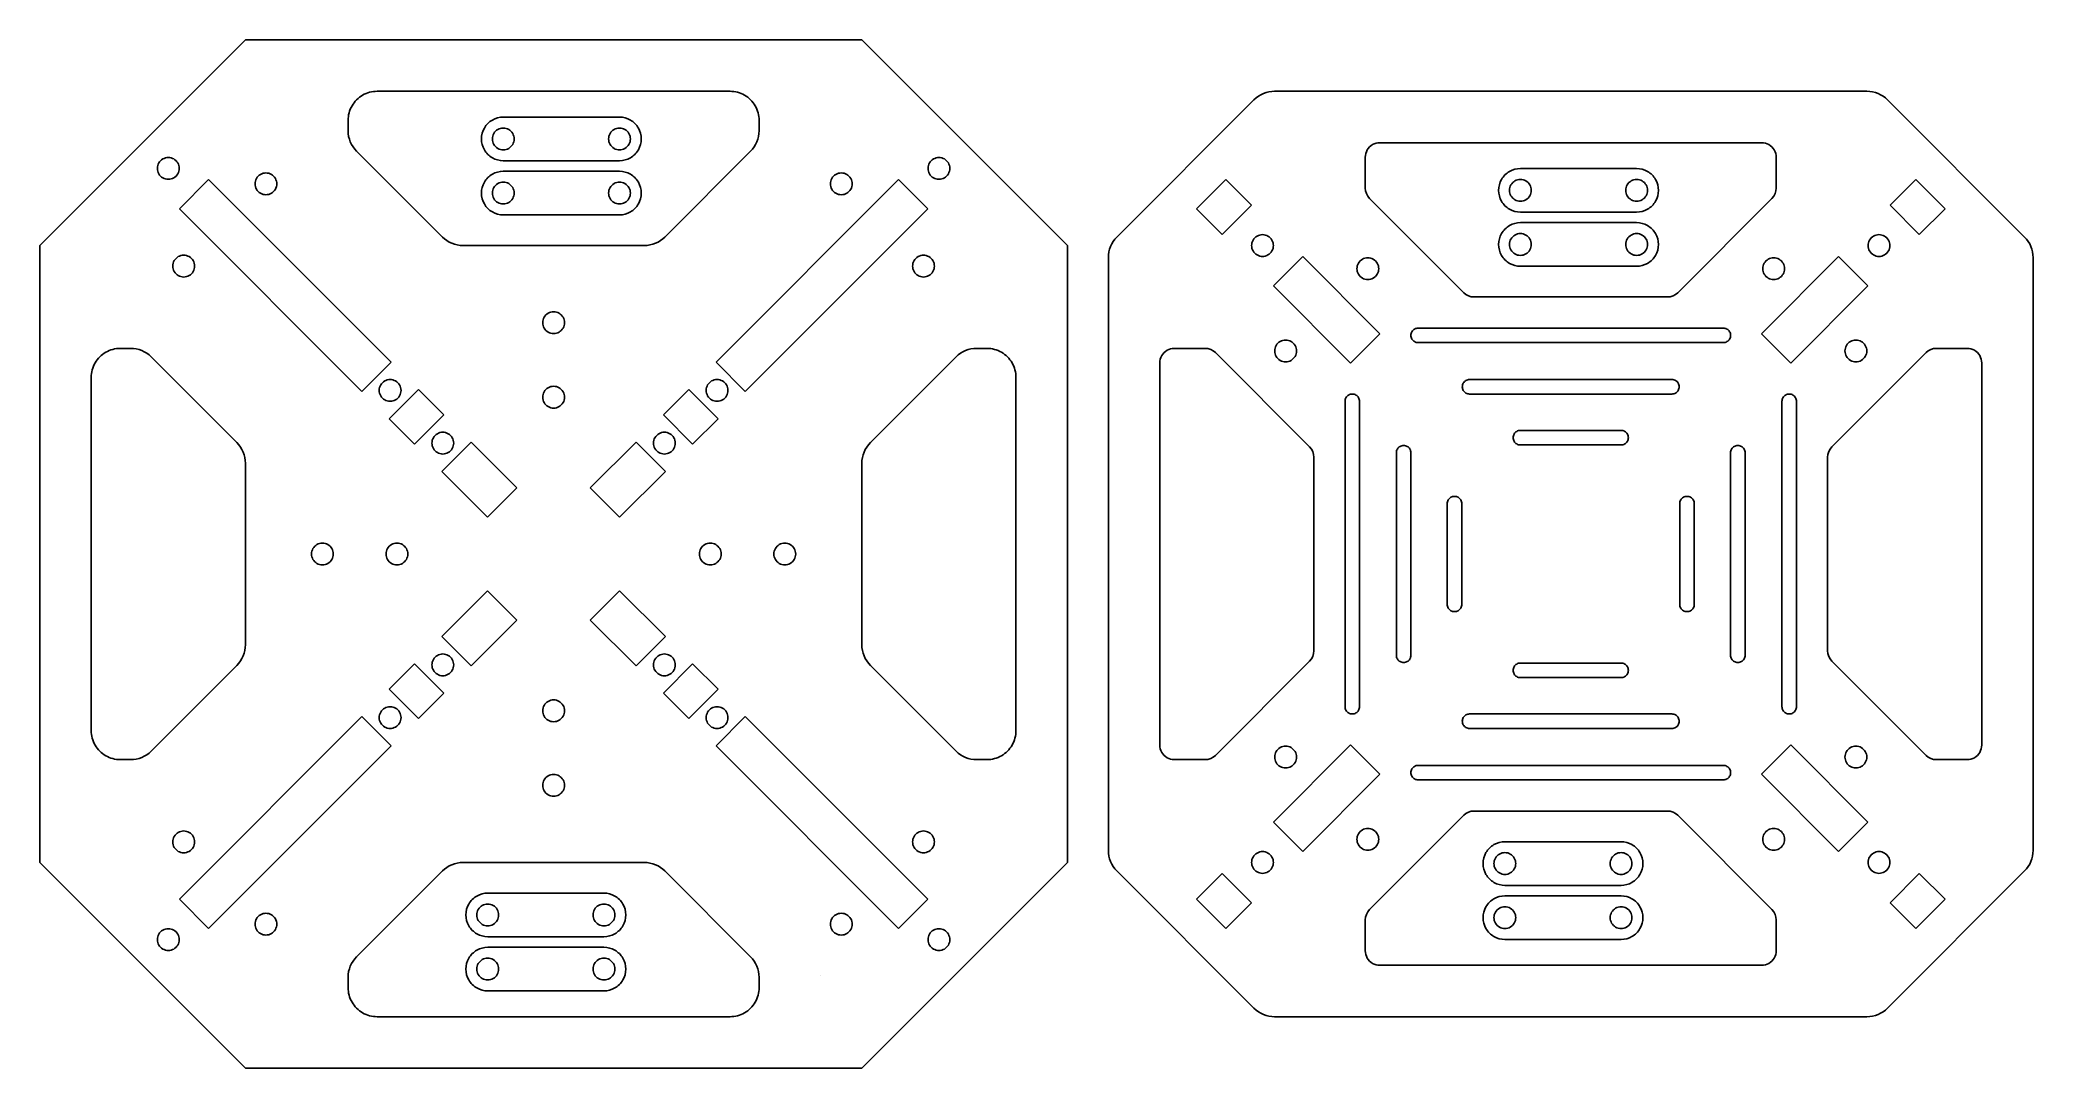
# Model space of a CAD drawing. Extents: x 134 to 408, y 320 to 462.
import ezdxf

# ---------------------------------------------------------------- set-up
doc = ezdxf.new("R2010")
doc.units = 0
doc.layers.get('0').update_dxf_attribs({"linetype": 'CONTINUOUS'})

msp = doc.modelspace()

# ---------------------------------------------------------------- linework, layer by layer
at = {"color": 7}
for p, q in [((162.152894, 461.566326), (133.868623, 433.282055)), ((247.005708, 461.566326), (162.152894, 461.566326)), ((247.005708, 461.566326), (275.289979, 433.282055)), ((180.295029, 454.495259), (228.863572, 454.495259)), ((300.981321, 453.323686), (282.111263, 434.453628)), ((303.809748, 454.495259), (385.348853, 454.495259)), ((407.047338, 434.453628), (388.17728, 453.323686)), ((176.295029, 450.495259), (176.295029, 449.081045)), ((197.648308, 450.945507), (213.648308, 450.945507)), ((232.863572, 449.081045), (232.863572, 450.495259)), ((318.295029, 447.424191), (370.863572, 447.424191)), ((189.265592, 434.453628), (177.466602, 446.252618)), ((197.648308, 444.945507), (213.648308, 444.945507)), ((231.691999, 446.252618), (219.893009, 434.453628)), ((316.295029, 441.18155), (316.295029, 445.424191)), ((372.863572, 445.424191), (372.863572, 441.18155)), ((153.066572, 438.337869), (157.09708, 442.368377)), ((157.09708, 442.368377), (182.220722, 417.244736)), ((197.648308, 443.498668), (213.648308, 443.498668)), ((252.061521, 442.368377), (226.937879, 417.244736)), ((252.061521, 442.368377), (256.09203, 438.337869)), ((293.066572, 438.337869), (297.09708, 442.368377)), ((297.09708, 442.368377), (300.632614, 438.832843)), ((337.648308, 443.874439), (353.648308, 443.874439)), ((392.061521, 442.368377), (388.525987, 438.832843)), ((392.061521, 442.368377), (396.09203, 438.337869)), ((316.880816, 439.767337), (329.851379, 426.796774)), ((359.307223, 426.796774), (372.277786, 439.767337)), ((153.066572, 438.337869), (178.190213, 413.214227)), ((197.648308, 437.498668), (213.648308, 437.498668)), ((256.09203, 438.337869), (230.968388, 413.214227)), ((293.066572, 438.337869), (296.602106, 434.802335)), ((296.602106, 434.802335), (300.632614, 438.832843)), ((337.648308, 437.874439), (353.648308, 437.874439)), ((337.648308, 436.4276), (353.648308, 436.4276)), ((388.525987, 438.832843), (392.556496, 434.802335)), ((396.09203, 438.337869), (392.556496, 434.802335)), ((133.868623, 348.429241), (133.868623, 433.282055)), ((217.064582, 433.282055), (192.094019, 433.282055)), ((275.289979, 348.429241), (275.289979, 433.282055)), ((280.93969, 350.086096), (280.93969, 431.625201)), ((303.673173, 427.731267), (307.703682, 431.761776)), ((307.703682, 431.761776), (318.310284, 421.155174)), ((381.454919, 431.761776), (370.848318, 421.155174)), ((381.454919, 431.761776), (385.485428, 427.731267)), ((408.218911, 431.625201), (408.218911, 350.086096)), ((337.648308, 430.4276), (353.648308, 430.4276)), ((303.673173, 427.731267), (314.279775, 417.124665)), ((331.265592, 426.210987), (357.893009, 426.210987)), ((385.485428, 427.731267), (374.878826, 417.124665)), ((314.279775, 417.124665), (318.310284, 421.155174)), ((330.650369, 421.926716), (323.579301, 421.926716)), ((330.650369, 419.926716), (323.579301, 419.926716)), ((358.508233, 421.926716), (330.650369, 421.926716)), ((358.508233, 419.926716), (330.650369, 419.926716)), ((358.508233, 421.926716), (365.579301, 421.926716)), ((358.508233, 419.926716), (365.579301, 419.926716)), ((370.848318, 421.155174), (374.878826, 417.124665)), ((144.93969, 419.13992), (146.353904, 419.13992)), ((160.981321, 406.169357), (149.182331, 417.968347)), ((178.190213, 413.214227), (182.220722, 417.244736)), ((226.937879, 417.244736), (230.968388, 413.214227)), ((259.97627, 417.968347), (248.17728, 406.169357)), ((262.804697, 419.13992), (264.218911, 419.13992)), ((288.010758, 364.571377), (288.010758, 417.13992)), ((290.010758, 419.13992), (294.253399, 419.13992)), ((308.638175, 405.58357), (295.667612, 418.554133)), ((393.490989, 418.554133), (380.520426, 405.58357)), ((394.905203, 419.13992), (399.147843, 419.13992)), ((401.147843, 417.13992), (401.147843, 364.571377)), ((140.93969, 415.13992), (140.93969, 366.571377)), ((268.218911, 366.571377), (268.218911, 415.13992)), ((358.508233, 414.855648), (330.650369, 414.855648)), ((181.937879, 409.466561), (185.968388, 413.49707)), ((185.968388, 413.49707), (189.470722, 409.994736)), ((223.190213, 413.49707), (219.687879, 409.994736)), ((223.190213, 413.49707), (227.220722, 409.466561)), ((313.508233, 404.78458), (313.508233, 411.855648)), ((315.508233, 404.78458), (315.508233, 411.855648)), ((329.650369, 413.855648), (329.650369, 413.855648)), ((358.508233, 412.855648), (330.650369, 412.855648)), ((359.508233, 413.855648), (359.508233, 413.855648)), ((373.650369, 404.78458), (373.650369, 411.855648)), ((375.650369, 404.78458), (375.650369, 411.855648)), ((181.937879, 409.466561), (185.440213, 405.964227)), ((185.440213, 405.964227), (189.470722, 409.994736)), ((219.687879, 409.994736), (223.718388, 405.964227)), ((227.220722, 409.466561), (223.718388, 405.964227)), ((189.187879, 402.216561), (193.218388, 406.24707)), ((193.218388, 406.24707), (199.523487, 399.94197)), ((215.940213, 406.24707), (209.635114, 399.94197)), ((215.940213, 406.24707), (219.970722, 402.216561)), ((336.650369, 406.855648), (336.650369, 406.855648)), ((351.508233, 407.855648), (337.650369, 407.855648)), ((352.508233, 406.855648), (352.508233, 406.855648)), ((162.152894, 378.370367), (162.152894, 403.34093)), ((247.005708, 403.34093), (247.005708, 378.370367)), ((309.223962, 377.54194), (309.223962, 404.169357)), ((313.508233, 404.78458), (313.508233, 376.926716)), ((315.508233, 404.78458), (315.508233, 376.926716)), ((320.579301, 404.78458), (320.579301, 376.926716)), ((321.579301, 405.78458), (321.579301, 405.78458)), ((322.579301, 404.78458), (322.579301, 376.926716)), ((351.508233, 405.855648), (337.650369, 405.855648)), ((366.579301, 376.926716), (366.579301, 404.78458)), ((367.579301, 405.78458), (367.579301, 405.78458)), ((368.579301, 376.926716), (368.579301, 404.78458)), ((373.650369, 376.926716), (373.650369, 404.78458)), ((375.650369, 376.926716), (375.650369, 404.78458)), ((379.93464, 404.169357), (379.93464, 377.54194)), ((189.187879, 402.216561), (195.492979, 395.911462)), ((219.970722, 402.216561), (213.665623, 395.911462)), ((199.523487, 399.94197), (195.492979, 395.911462)), ((213.665623, 395.911462), (209.635114, 399.94197)), ((328.579301, 398.78458), (328.579301, 398.78458)), ((360.579301, 398.78458), (360.579301, 398.78458)), ((327.579301, 397.78458), (327.579301, 383.926716)), ((329.579301, 397.78458), (329.579301, 383.926716)), ((359.579301, 383.926716), (359.579301, 397.78458)), ((361.579301, 383.926716), (361.579301, 397.78458)), ((189.187879, 379.494736), (195.492979, 385.799835)), ((195.492979, 385.799835), (199.523487, 381.769326)), ((209.635114, 381.769326), (213.665623, 385.799835)), ((219.970722, 379.494736), (213.665623, 385.799835)), ((193.218388, 375.464227), (199.523487, 381.769326)), ((215.940213, 375.464227), (209.635114, 381.769326)), ((328.579301, 382.926716), (328.579301, 382.926716)), ((360.579301, 382.926716), (360.579301, 382.926716)), ((193.218388, 375.464227), (189.187879, 379.494736)), ((219.970722, 379.494736), (215.940213, 375.464227)), ((295.667612, 363.157163), (308.638175, 376.127726)), ((313.508233, 376.926716), (313.508233, 369.855648)), ((315.508233, 376.926716), (315.508233, 369.855648)), ((321.579301, 375.926716), (321.579301, 375.926716)), ((367.579301, 375.926716), (367.579301, 375.926716)), ((373.650369, 376.926716), (373.650369, 369.855648)), ((375.650369, 376.926716), (375.650369, 369.855648)), ((380.520426, 376.127726), (393.490989, 363.157163)), ((149.182331, 363.74295), (160.981321, 375.54194)), ((181.937879, 372.244736), (185.440213, 375.74707)), ((189.470722, 371.716561), (185.440213, 375.74707)), ((223.718388, 375.74707), (219.687879, 371.716561)), ((227.220722, 372.244736), (223.718388, 375.74707)), ((248.17728, 375.54194), (259.97627, 363.74295)), ((336.650369, 374.855648), (336.650369, 374.855648)), ((337.650369, 375.855648), (351.508233, 375.855648)), ((337.650369, 373.855648), (351.508233, 373.855648)), ((352.508233, 374.855648), (352.508233, 374.855648)), ((185.968388, 368.214227), (181.937879, 372.244736)), ((185.968388, 368.214227), (189.470722, 371.716561)), ((223.190213, 368.214227), (219.687879, 371.716561)), ((227.220722, 372.244736), (223.190213, 368.214227)), ((153.066572, 343.373428), (178.190213, 368.49707)), ((182.220722, 364.466561), (178.190213, 368.49707)), ((230.968388, 368.49707), (226.937879, 364.466561)), ((256.09203, 343.373428), (230.968388, 368.49707)), ((329.650369, 367.855648), (329.650369, 367.855648)), ((330.650369, 368.855648), (358.508233, 368.855648)), ((359.508233, 367.855648), (359.508233, 367.855648)), ((330.650369, 366.855648), (358.508233, 366.855648)), ((146.353904, 362.571377), (144.93969, 362.571377)), ((157.09708, 339.342919), (182.220722, 364.466561)), ((252.061521, 339.342919), (226.937879, 364.466561)), ((264.218911, 362.571377), (262.804697, 362.571377)), ((294.253399, 362.571377), (290.010758, 362.571377)), ((303.673173, 353.98003), (314.279775, 364.586631)), ((318.310284, 360.556123), (314.279775, 364.586631)), ((374.878826, 364.586631), (370.848318, 360.556123)), ((385.485428, 353.98003), (374.878826, 364.586631)), ((399.147843, 362.571377), (394.905203, 362.571377)), ((307.703682, 349.949521), (318.310284, 360.556123)), ((330.650369, 361.78458), (323.579301, 361.78458)), ((330.650369, 359.78458), (323.579301, 359.78458)), ((330.650369, 361.78458), (358.508233, 361.78458)), ((330.650369, 359.78458), (358.508233, 359.78458)), ((358.508233, 361.78458), (365.579301, 361.78458)), ((358.508233, 359.78458), (365.579301, 359.78458)), ((381.454919, 349.949521), (370.848318, 360.556123)), ((307.703682, 349.949521), (303.673173, 353.98003)), ((329.851379, 354.914523), (316.880816, 341.94396)), ((357.893009, 355.500309), (331.265592, 355.500309)), ((372.277786, 341.94396), (359.307223, 354.914523)), ((385.485428, 353.98003), (381.454919, 349.949521)), ((351.510294, 351.283697), (335.510294, 351.283697)), ((133.868623, 348.429241), (162.152894, 320.14497)), ((177.466602, 335.458679), (189.265592, 347.257669)), ((192.094019, 348.429241), (217.064582, 348.429241)), ((219.893009, 347.257669), (231.691999, 335.458679)), ((247.005708, 320.14497), (275.289979, 348.429241)), ((282.111263, 347.257669), (300.981321, 328.387611)), ((293.066572, 343.373428), (296.602106, 346.908962)), ((300.632614, 342.878453), (296.602106, 346.908962)), ((388.17728, 328.387611), (407.047338, 347.257669)), ((392.556496, 346.908962), (388.525987, 342.878453)), ((396.09203, 343.373428), (392.556496, 346.908962)), ((157.09708, 339.342919), (153.066572, 343.373428)), ((211.510294, 344.212629), (195.510294, 344.212629)), ((256.09203, 343.373428), (252.061521, 339.342919)), ((297.09708, 339.342919), (293.066572, 343.373428)), ((351.510294, 345.283697), (335.510294, 345.283697)), ((351.510294, 343.836857), (335.510294, 343.836857)), ((396.09203, 343.373428), (392.061521, 339.342919)), ((297.09708, 339.342919), (300.632614, 342.878453)), ((316.295029, 336.287106), (316.295029, 340.529746)), ((372.863572, 340.529746), (372.863572, 336.287106)), ((392.061521, 339.342919), (388.525987, 342.878453)), ((211.510294, 338.212629), (195.510294, 338.212629)), ((351.510294, 337.836857), (335.510294, 337.836857)), ((211.510294, 336.76579), (195.510294, 336.76579)), ((176.295029, 332.630252), (176.295029, 331.216038)), ((232.863572, 331.216038), (232.863572, 332.630252)), ((241.348853, 332.872892), (241.348853, 332.872892)), ((370.863572, 334.287106), (318.295029, 334.287106)), ((211.510294, 330.76579), (195.510294, 330.76579)), ((228.863572, 327.216038), (180.295029, 327.216038)), ((385.348853, 327.216038), (303.809748, 327.216038)), ((247.005708, 320.14497), (162.152894, 320.14497))]:
    msp.add_line(p, q, dxfattribs=at)
for points in [[(178.295029, 453.95936), (177.689908, 453.610874), (177.179414, 453.10038), (176.830928, 452.495259)], [(180.295029, 454.495259), (179.596736, 454.496022), (178.899388, 454.309168), (178.295029, 453.95936)], [(230.863572, 453.95936), (230.259213, 454.309168), (229.561866, 454.496022), (228.863572, 454.495259)], [(232.327674, 452.495259), (231.979187, 453.10038), (231.468694, 453.610874), (230.863572, 453.95936)], [(303.809748, 454.495259), (302.761336, 454.498996), (301.720017, 454.067668), (300.981321, 453.323686)], [(388.17728, 453.323686), (387.438585, 454.067668), (386.397265, 454.498996), (385.348853, 454.495259)], [(176.830928, 452.495259), (176.48112, 451.8909), (176.294267, 451.193552), (176.295029, 450.495259)], [(196.148308, 450.543583), (195.694467, 450.282218), (195.311596, 449.899348), (195.050232, 449.445507)], [(197.648308, 450.945507), (197.124588, 450.946079), (196.601577, 450.805939), (196.148308, 450.543583)], [(215.148308, 450.543583), (214.695039, 450.805939), (214.172028, 450.946079), (213.648308, 450.945507)], [(216.246384, 449.445507), (215.985019, 449.899348), (215.602149, 450.282218), (215.148308, 450.543583)], [(232.863572, 450.495259), (232.864335, 451.193552), (232.677481, 451.8909), (232.327674, 452.495259)], [(176.295029, 449.081045), (176.291292, 448.032633), (176.72262, 446.991314), (177.466602, 446.252618)], [(195.050232, 449.445507), (194.787876, 448.992238), (194.647736, 448.469227), (194.648308, 447.945507)], [(194.648308, 447.945507), (194.647736, 447.421786), (194.787876, 446.898776), (195.050232, 446.445507)], [(196.34927, 448.695507), (196.218092, 448.468872), (196.148022, 448.207367), (196.148308, 447.945507)], [(196.148308, 447.945507), (196.148022, 447.683647), (196.218092, 447.422141), (196.34927, 447.195507)], [(196.898308, 449.244545), (196.671387, 449.113863), (196.479952, 448.922428), (196.34927, 448.695507)], [(197.648308, 449.445507), (197.386448, 449.445793), (197.124942, 449.375723), (196.898308, 449.244545)], [(198.398308, 449.244545), (198.171673, 449.375723), (197.910168, 449.445793), (197.648308, 449.445507)], [(198.947346, 448.695507), (198.816664, 448.922428), (198.625229, 449.113863), (198.398308, 449.244545)], [(199.148308, 447.945507), (199.148594, 448.207367), (199.078524, 448.468872), (198.947346, 448.695507)], [(198.947346, 447.195507), (199.078524, 447.422141), (199.148594, 447.683647), (199.148308, 447.945507)], [(212.34927, 448.695507), (212.218092, 448.468872), (212.148022, 448.207367), (212.148308, 447.945507)], [(212.148308, 447.945507), (212.148022, 447.683647), (212.218092, 447.422141), (212.34927, 447.195507)], [(212.898308, 449.244545), (212.671387, 449.113863), (212.479952, 448.922428), (212.34927, 448.695507)], [(213.648308, 449.445507), (213.386448, 449.445793), (213.124942, 449.375723), (212.898308, 449.244545)], [(214.398308, 449.244545), (214.171673, 449.375723), (213.910168, 449.445793), (213.648308, 449.445507)], [(214.947346, 448.695507), (214.816664, 448.922428), (214.625229, 449.113863), (214.398308, 449.244545)], [(215.148308, 447.945507), (215.148594, 448.207367), (215.078524, 448.468872), (214.947346, 448.695507)], [(214.947346, 447.195507), (215.078524, 447.422141), (215.148594, 447.683647), (215.148308, 447.945507)], [(216.648308, 447.945507), (216.64888, 448.469227), (216.50874, 448.992238), (216.246384, 449.445507)], [(216.246384, 446.445507), (216.50874, 446.898776), (216.64888, 447.421786), (216.648308, 447.945507)], [(231.691999, 446.252618), (232.435981, 446.991314), (232.86731, 448.032633), (232.863572, 449.081045)], [(318.295029, 447.424191), (317.945883, 447.424572), (317.597209, 447.331145), (317.295029, 447.156242)], [(371.863572, 447.156242), (371.561393, 447.331145), (371.212719, 447.424572), (370.863572, 447.424191)], [(150.247254, 444.638657), (150.116076, 444.412022), (150.046006, 444.150517), (150.046292, 443.888657)], [(150.796292, 445.187695), (150.569372, 445.057013), (150.377936, 444.865577), (150.247254, 444.638657)], [(151.546292, 445.388657), (151.284432, 445.388943), (151.022927, 445.318873), (150.796292, 445.187695)], [(152.296292, 445.187695), (152.069658, 445.318873), (151.808152, 445.388943), (151.546292, 445.388657)], [(152.84533, 444.638657), (152.714648, 444.865577), (152.523213, 445.057013), (152.296292, 445.187695)], [(153.046292, 443.888657), (153.046578, 444.150517), (152.976508, 444.412022), (152.84533, 444.638657)], [(195.050232, 446.445507), (195.311596, 445.991666), (195.694467, 445.608795), (196.148308, 445.347431)], [(196.148308, 445.347431), (196.601577, 445.085075), (197.124588, 444.944935), (197.648308, 444.945507)], [(196.34927, 447.195507), (196.479952, 446.968586), (196.671387, 446.777151), (196.898308, 446.646469)], [(196.898308, 446.646469), (197.124942, 446.515291), (197.386448, 446.445221), (197.648308, 446.445507)], [(197.648308, 446.445507), (197.910168, 446.445221), (198.171673, 446.515291), (198.398308, 446.646469)], [(198.398308, 446.646469), (198.625229, 446.777151), (198.816664, 446.968586), (198.947346, 447.195507)], [(212.34927, 447.195507), (212.479952, 446.968586), (212.671387, 446.777151), (212.898308, 446.646469)], [(212.898308, 446.646469), (213.124942, 446.515291), (213.386448, 446.445221), (213.648308, 446.445507)], [(213.648308, 446.445507), (213.910168, 446.445221), (214.171673, 446.515291), (214.398308, 446.646469)], [(213.648308, 444.945507), (214.172028, 444.944935), (214.695039, 445.085075), (215.148308, 445.347431)], [(214.398308, 446.646469), (214.625229, 446.777151), (214.816664, 446.968586), (214.947346, 447.195507)], [(215.148308, 445.347431), (215.602149, 445.608795), (215.985019, 445.991666), (216.246384, 446.445507)], [(256.313271, 444.638657), (256.182093, 444.412022), (256.112023, 444.150517), (256.112309, 443.888657)], [(256.862309, 445.187695), (256.635389, 445.057013), (256.443954, 444.865577), (256.313271, 444.638657)], [(257.612309, 445.388657), (257.350449, 445.388943), (257.088944, 445.318873), (256.862309, 445.187695)], [(258.362309, 445.187695), (258.135675, 445.318873), (257.87417, 445.388943), (257.612309, 445.388657)], [(258.911347, 444.638657), (258.780665, 444.865577), (258.58923, 445.057013), (258.362309, 445.187695)], [(259.112309, 443.888657), (259.112595, 444.150517), (259.042525, 444.412022), (258.911347, 444.638657)], [(316.562979, 446.424191), (316.388075, 446.122011), (316.294648, 445.773338), (316.295029, 445.424191)], [(317.295029, 447.156242), (316.992469, 446.981998), (316.737222, 446.726752), (316.562979, 446.424191)], [(372.595623, 446.424191), (372.42138, 446.726752), (372.166133, 446.981998), (371.863572, 447.156242)], [(372.863572, 445.424191), (372.863953, 445.773338), (372.770527, 446.122011), (372.595623, 446.424191)], [(150.046292, 443.888657), (150.046006, 443.626797), (150.116076, 443.365291), (150.247254, 443.138657)], [(150.247254, 443.138657), (150.377936, 442.911736), (150.569372, 442.720301), (150.796292, 442.589619)], [(150.796292, 442.589619), (151.022927, 442.458441), (151.284432, 442.388371), (151.546292, 442.388657)], [(151.546292, 442.388657), (151.808152, 442.388371), (152.069658, 442.458441), (152.296292, 442.589619)], [(152.296292, 442.589619), (152.523213, 442.720301), (152.714648, 442.911736), (152.84533, 443.138657)], [(152.84533, 443.138657), (152.976508, 443.365291), (153.046578, 443.626797), (153.046292, 443.888657)], [(163.682283, 442.517337), (163.551105, 442.290702), (163.481035, 442.029197), (163.481321, 441.767337)], [(163.481321, 441.767337), (163.481035, 441.505476), (163.551105, 441.243971), (163.682283, 441.017337)], [(164.231321, 443.066375), (164.0044, 442.935692), (163.812965, 442.744257), (163.682283, 442.517337)], [(164.981321, 443.267337), (164.719461, 443.267623), (164.457956, 443.197552), (164.231321, 443.066375)], [(165.731321, 443.066375), (165.504686, 443.197552), (165.243181, 443.267623), (164.981321, 443.267337)], [(166.280359, 442.517337), (166.149677, 442.744257), (165.958242, 442.935692), (165.731321, 443.066375)], [(166.481321, 441.767337), (166.481607, 442.029197), (166.411537, 442.290702), (166.280359, 442.517337)], [(166.280359, 441.017337), (166.411537, 441.243971), (166.481607, 441.505476), (166.481321, 441.767337)], [(195.050232, 441.998668), (194.787876, 441.545398), (194.647736, 441.022388), (194.648308, 440.498668)], [(196.148308, 443.096744), (195.694467, 442.835379), (195.311596, 442.452509), (195.050232, 441.998668)], [(197.648308, 443.498668), (197.124588, 443.49924), (196.601577, 443.359099), (196.148308, 443.096744)], [(196.898308, 441.797706), (196.671387, 441.667023), (196.479952, 441.475588), (196.34927, 441.248668)], [(197.648308, 441.998668), (197.386448, 441.998954), (197.124942, 441.928883), (196.898308, 441.797706)], [(198.398308, 441.797706), (198.171673, 441.928883), (197.910168, 441.998954), (197.648308, 441.998668)], [(198.947346, 441.248668), (198.816664, 441.475588), (198.625229, 441.667023), (198.398308, 441.797706)], [(212.898308, 441.797706), (212.671387, 441.667023), (212.479952, 441.475588), (212.34927, 441.248668)], [(213.648308, 441.998668), (213.386448, 441.998954), (213.124942, 441.928883), (212.898308, 441.797706)], [(215.148308, 443.096744), (214.695039, 443.359099), (214.172028, 443.49924), (213.648308, 443.498668)], [(214.398308, 441.797706), (214.171673, 441.928883), (213.910168, 441.998954), (213.648308, 441.998668)], [(214.947346, 441.248668), (214.816664, 441.475588), (214.625229, 441.667023), (214.398308, 441.797706)], [(216.246384, 441.998668), (215.985019, 442.452509), (215.602149, 442.835379), (215.148308, 443.096744)], [(216.648308, 440.498668), (216.64888, 441.022388), (216.50874, 441.545398), (216.246384, 441.998668)], [(242.878242, 442.517337), (242.747065, 442.290702), (242.676994, 442.029197), (242.67728, 441.767337)], [(242.67728, 441.767337), (242.676994, 441.505476), (242.747065, 441.243971), (242.878242, 441.017337)], [(243.42728, 443.066375), (243.20036, 442.935692), (243.008925, 442.744257), (242.878242, 442.517337)], [(244.17728, 443.267337), (243.91542, 443.267623), (243.653915, 443.197552), (243.42728, 443.066375)], [(244.92728, 443.066375), (244.700646, 443.197552), (244.439141, 443.267623), (244.17728, 443.267337)], [(245.476319, 442.517337), (245.345636, 442.744257), (245.154201, 442.935692), (244.92728, 443.066375)], [(245.67728, 441.767337), (245.677567, 442.029197), (245.607496, 442.290702), (245.476319, 442.517337)], [(245.476319, 441.017337), (245.607496, 441.243971), (245.677567, 441.505476), (245.67728, 441.767337)], [(256.112309, 443.888657), (256.112023, 443.626797), (256.182093, 443.365291), (256.313271, 443.138657)], [(256.313271, 443.138657), (256.443954, 442.911736), (256.635389, 442.720301), (256.862309, 442.589619)], [(256.862309, 442.589619), (257.088944, 442.458441), (257.350449, 442.388371), (257.612309, 442.388657)], [(257.612309, 442.388657), (257.87417, 442.388371), (258.135675, 442.458441), (258.362309, 442.589619)], [(258.362309, 442.589619), (258.58923, 442.720301), (258.780665, 442.911736), (258.911347, 443.138657)], [(258.911347, 443.138657), (259.042525, 443.365291), (259.112595, 443.626797), (259.112309, 443.888657)], [(335.050232, 442.374439), (334.787876, 441.92117), (334.647736, 441.398159), (334.648308, 440.874439)], [(336.148308, 443.472515), (335.694467, 443.211151), (335.311596, 442.82828), (335.050232, 442.374439)], [(337.648308, 443.874439), (337.124588, 443.875011), (336.601577, 443.734871), (336.148308, 443.472515)], [(336.898308, 442.173477), (336.671387, 442.042795), (336.479952, 441.85136), (336.34927, 441.624439)], [(337.648308, 442.374439), (337.386448, 442.374725), (337.124942, 442.304655), (336.898308, 442.173477)], [(338.398308, 442.173477), (338.171673, 442.304655), (337.910168, 442.374725), (337.648308, 442.374439)], [(338.947346, 441.624439), (338.816664, 441.85136), (338.625229, 442.042795), (338.398308, 442.173477)], [(352.898308, 442.173477), (352.671387, 442.042795), (352.479952, 441.85136), (352.34927, 441.624439)], [(353.648308, 442.374439), (353.386448, 442.374725), (353.124942, 442.304655), (352.898308, 442.173477)], [(355.148308, 443.472515), (354.695039, 443.734871), (354.172028, 443.875011), (353.648308, 443.874439)], [(354.398308, 442.173477), (354.171673, 442.304655), (353.910168, 442.374725), (353.648308, 442.374439)], [(354.947346, 441.624439), (354.816664, 441.85136), (354.625229, 442.042795), (354.398308, 442.173477)], [(356.246384, 442.374439), (355.985019, 442.82828), (355.602149, 443.211151), (355.148308, 443.472515)], [(356.648308, 440.874439), (356.64888, 441.398159), (356.50874, 441.92117), (356.246384, 442.374439)], [(163.682283, 441.017337), (163.812965, 440.790416), (164.0044, 440.598981), (164.231321, 440.468298)], [(164.231321, 440.468298), (164.457956, 440.337121), (164.719461, 440.26705), (164.981321, 440.267337)], [(164.981321, 440.267337), (165.243181, 440.26705), (165.504686, 440.337121), (165.731321, 440.468298)], [(165.731321, 440.468298), (165.958242, 440.598981), (166.149677, 440.790416), (166.280359, 441.017337)], [(194.648308, 440.498668), (194.647736, 439.974947), (194.787876, 439.451937), (195.050232, 438.998668)], [(195.050232, 438.998668), (195.311596, 438.544826), (195.694467, 438.161956), (196.148308, 437.900591)], [(196.34927, 441.248668), (196.218092, 441.022033), (196.148022, 440.760528), (196.148308, 440.498668)], [(196.148308, 440.498668), (196.148022, 440.236807), (196.218092, 439.975302), (196.34927, 439.748668)], [(196.34927, 439.748668), (196.479952, 439.521747), (196.671387, 439.330312), (196.898308, 439.199629)], [(196.898308, 439.199629), (197.124942, 439.068452), (197.386448, 438.998381), (197.648308, 438.998668)], [(197.648308, 438.998668), (197.910168, 438.998381), (198.171673, 439.068452), (198.398308, 439.199629)], [(198.398308, 439.199629), (198.625229, 439.330312), (198.816664, 439.521747), (198.947346, 439.748668)], [(199.148308, 440.498668), (199.148594, 440.760528), (199.078524, 441.022033), (198.947346, 441.248668)], [(198.947346, 439.748668), (199.078524, 439.975302), (199.148594, 440.236807), (199.148308, 440.498668)], [(212.34927, 441.248668), (212.218092, 441.022033), (212.148022, 440.760528), (212.148308, 440.498668)], [(212.148308, 440.498668), (212.148022, 440.236807), (212.218092, 439.975302), (212.34927, 439.748668)], [(212.34927, 439.748668), (212.479952, 439.521747), (212.671387, 439.330312), (212.898308, 439.199629)], [(212.898308, 439.199629), (213.124942, 439.068452), (213.386448, 438.998381), (213.648308, 438.998668)], [(213.648308, 438.998668), (213.910168, 438.998381), (214.171673, 439.068452), (214.398308, 439.199629)], [(214.398308, 439.199629), (214.625229, 439.330312), (214.816664, 439.521747), (214.947346, 439.748668)], [(215.148308, 440.498668), (215.148594, 440.760528), (215.078524, 441.022033), (214.947346, 441.248668)], [(214.947346, 439.748668), (215.078524, 439.975302), (215.148594, 440.236807), (215.148308, 440.498668)], [(215.148308, 437.900591), (215.602149, 438.161956), (215.985019, 438.544826), (216.246384, 438.998668)], [(216.246384, 438.998668), (216.50874, 439.451937), (216.64888, 439.974947), (216.648308, 440.498668)], [(242.878242, 441.017337), (243.008925, 440.790416), (243.20036, 440.598981), (243.42728, 440.468298)], [(243.42728, 440.468298), (243.653915, 440.337121), (243.91542, 440.26705), (244.17728, 440.267337)], [(244.17728, 440.267337), (244.439141, 440.26705), (244.700646, 440.337121), (244.92728, 440.468298)], [(244.92728, 440.468298), (245.154201, 440.598981), (245.345636, 440.790416), (245.476319, 441.017337)], [(316.295029, 441.18155), (316.293161, 440.657344), (316.508825, 440.136684), (316.880816, 439.767337)], [(334.648308, 440.874439), (334.647736, 440.350719), (334.787876, 439.827708), (335.050232, 439.374439)], [(335.050232, 439.374439), (335.311596, 438.920598), (335.694467, 438.537728), (336.148308, 438.276363)], [(336.34927, 441.624439), (336.218092, 441.397805), (336.148022, 441.136299), (336.148308, 440.874439)], [(336.148308, 440.874439), (336.148022, 440.612579), (336.218092, 440.351074), (336.34927, 440.124439)], [(336.34927, 440.124439), (336.479952, 439.897518), (336.671387, 439.706083), (336.898308, 439.575401)], [(336.898308, 439.575401), (337.124942, 439.444223), (337.386448, 439.374153), (337.648308, 439.374439)], [(337.648308, 439.374439), (337.910168, 439.374153), (338.171673, 439.444223), (338.398308, 439.575401)], [(338.398308, 439.575401), (338.625229, 439.706083), (338.816664, 439.897518), (338.947346, 440.124439)], [(339.148308, 440.874439), (339.148594, 441.136299), (339.078524, 441.397805), (338.947346, 441.624439)], [(338.947346, 440.124439), (339.078524, 440.351074), (339.148594, 440.612579), (339.148308, 440.874439)], [(352.34927, 441.624439), (352.218092, 441.397805), (352.148022, 441.136299), (352.148308, 440.874439)], [(352.148308, 440.874439), (352.148022, 440.612579), (352.218092, 440.351074), (352.34927, 440.124439)], [(352.34927, 440.124439), (352.479952, 439.897518), (352.671387, 439.706083), (352.898308, 439.575401)], [(352.898308, 439.575401), (353.124942, 439.444223), (353.386448, 439.374153), (353.648308, 439.374439)], [(353.648308, 439.374439), (353.910168, 439.374153), (354.171673, 439.444223), (354.398308, 439.575401)], [(354.398308, 439.575401), (354.625229, 439.706083), (354.816664, 439.897518), (354.947346, 440.124439)], [(355.148308, 440.874439), (355.148594, 441.136299), (355.078524, 441.397805), (354.947346, 441.624439)], [(354.947346, 440.124439), (355.078524, 440.351074), (355.148594, 440.612579), (355.148308, 440.874439)], [(355.148308, 438.276363), (355.602149, 438.537728), (355.985019, 438.920598), (356.246384, 439.374439)], [(356.246384, 439.374439), (356.50874, 439.827708), (356.64888, 440.350719), (356.648308, 440.874439)], [(372.277786, 439.767337), (372.649777, 440.136684), (372.865441, 440.657344), (372.863572, 441.18155)], [(196.148308, 437.900591), (196.601577, 437.638236), (197.124588, 437.498095), (197.648308, 437.498668)], [(213.648308, 437.498668), (214.172028, 437.498095), (214.695039, 437.638236), (215.148308, 437.900591)], [(336.148308, 438.276363), (336.601577, 438.014007), (337.124588, 437.873867), (337.648308, 437.874439)], [(337.648308, 436.4276), (337.124588, 436.428172), (336.601577, 436.288032), (336.148308, 436.025676)], [(353.648308, 437.874439), (354.172028, 437.873867), (354.695039, 438.014007), (355.148308, 438.276363)], [(355.148308, 436.025676), (354.695039, 436.288032), (354.172028, 436.428172), (353.648308, 436.4276)], [(189.265592, 434.453628), (190.004288, 433.709646), (191.045608, 433.278317), (192.094019, 433.282055)], [(217.064582, 433.282055), (218.112994, 433.278317), (219.154313, 433.709646), (219.893009, 434.453628)], [(282.111263, 434.453628), (281.367281, 433.714932), (280.935953, 432.673613), (280.93969, 431.625201)], [(300.853856, 434.032055), (300.722678, 433.805421), (300.652608, 433.543915), (300.652894, 433.282055)], [(301.402894, 434.581093), (301.175973, 434.450411), (300.984538, 434.258976), (300.853856, 434.032055)], [(302.152894, 434.782055), (301.891034, 434.782341), (301.629528, 434.712271), (301.402894, 434.581093)], [(302.902894, 434.581093), (302.676259, 434.712271), (302.414754, 434.782341), (302.152894, 434.782055)], [(303.451932, 434.032055), (303.32125, 434.258976), (303.129814, 434.450411), (302.902894, 434.581093)], [(303.652894, 433.282055), (303.65318, 433.543915), (303.58311, 433.805421), (303.451932, 434.032055)], [(335.050232, 434.9276), (334.787876, 434.474331), (334.647736, 433.95132), (334.648308, 433.4276)], [(336.148308, 436.025676), (335.694467, 435.764311), (335.311596, 435.381441), (335.050232, 434.9276)], [(336.34927, 434.1776), (336.218092, 433.950965), (336.148022, 433.68946), (336.148308, 433.4276)], [(336.898308, 434.726638), (336.671387, 434.595955), (336.479952, 434.40452), (336.34927, 434.1776)], [(337.648308, 434.9276), (337.386448, 434.927886), (337.124942, 434.857816), (336.898308, 434.726638)], [(338.398308, 434.726638), (338.171673, 434.857816), (337.910168, 434.927886), (337.648308, 434.9276)], [(338.947346, 434.1776), (338.816664, 434.40452), (338.625229, 434.595955), (338.398308, 434.726638)], [(339.148308, 433.4276), (339.148594, 433.68946), (339.078524, 433.950965), (338.947346, 434.1776)], [(352.34927, 434.1776), (352.218092, 433.950965), (352.148022, 433.68946), (352.148308, 433.4276)], [(352.898308, 434.726638), (352.671387, 434.595955), (352.479952, 434.40452), (352.34927, 434.1776)], [(353.648308, 434.9276), (353.386448, 434.927886), (353.124942, 434.857816), (352.898308, 434.726638)], [(354.398308, 434.726638), (354.171673, 434.857816), (353.910168, 434.927886), (353.648308, 434.9276)], [(354.947346, 434.1776), (354.816664, 434.40452), (354.625229, 434.595955), (354.398308, 434.726638)], [(355.148308, 433.4276), (355.148594, 433.68946), (355.078524, 433.950965), (354.947346, 434.1776)], [(356.246384, 434.9276), (355.985019, 435.381441), (355.602149, 435.764311), (355.148308, 436.025676)], [(356.648308, 433.4276), (356.64888, 433.95132), (356.50874, 434.474331), (356.246384, 434.9276)], [(385.70667, 434.032055), (385.575492, 433.805421), (385.505422, 433.543915), (385.505708, 433.282055)], [(386.255708, 434.581093), (386.028787, 434.450411), (385.837352, 434.258976), (385.70667, 434.032055)], [(387.005708, 434.782055), (386.743847, 434.782341), (386.482342, 434.712271), (386.255708, 434.581093)], [(387.755708, 434.581093), (387.529073, 434.712271), (387.267568, 434.782341), (387.005708, 434.782055)], [(388.304746, 434.032055), (388.174063, 434.258976), (387.982628, 434.450411), (387.755708, 434.581093)], [(388.505708, 433.282055), (388.505994, 433.543915), (388.435924, 433.805421), (388.304746, 434.032055)], [(408.218911, 431.625201), (408.222649, 432.673613), (407.79132, 433.714932), (407.047338, 434.453628)], [(152.368574, 431.203628), (152.237397, 430.976993), (152.167326, 430.715488), (152.167612, 430.453628)], [(152.917612, 431.752666), (152.690692, 431.621984), (152.499257, 431.430549), (152.368574, 431.203628)], [(153.667612, 431.953628), (153.405752, 431.953914), (153.144247, 431.883844), (152.917612, 431.752666)], [(154.417612, 431.752666), (154.190978, 431.883844), (153.929473, 431.953914), (153.667612, 431.953628)], [(154.966651, 431.203628), (154.835968, 431.430549), (154.644533, 431.621984), (154.417612, 431.752666)], [(155.167612, 430.453628), (155.167899, 430.715488), (155.097828, 430.976993), (154.966651, 431.203628)], [(254.191951, 431.203628), (254.060773, 430.976993), (253.990703, 430.715488), (253.990989, 430.453628)], [(254.740989, 431.752666), (254.514068, 431.621984), (254.322633, 431.430549), (254.191951, 431.203628)], [(255.490989, 431.953628), (255.229129, 431.953914), (254.967624, 431.883844), (254.740989, 431.752666)], [(256.240989, 431.752666), (256.014354, 431.883844), (255.752849, 431.953914), (255.490989, 431.953628)], [(256.790027, 431.203628), (256.659345, 431.430549), (256.46791, 431.621984), (256.240989, 431.752666)], [(256.990989, 430.453628), (256.991275, 430.715488), (256.921205, 430.976993), (256.790027, 431.203628)], [(300.652894, 433.282055), (300.652608, 433.020195), (300.722678, 432.75869), (300.853856, 432.532055)], [(300.853856, 432.532055), (300.984538, 432.305135), (301.175973, 432.113699), (301.402894, 431.983017)], [(301.402894, 431.983017), (301.629528, 431.851839), (301.891034, 431.781769), (302.152894, 431.782055)], [(302.152894, 431.782055), (302.414754, 431.781769), (302.676259, 431.851839), (302.902894, 431.983017)], [(302.902894, 431.983017), (303.129814, 432.113699), (303.32125, 432.305135), (303.451932, 432.532055)], [(303.451932, 432.532055), (303.58311, 432.75869), (303.65318, 433.020195), (303.652894, 433.282055)], [(315.349545, 430.850075), (315.218367, 430.62344), (315.148297, 430.361935), (315.148583, 430.100075)], [(315.898583, 431.399113), (315.671662, 431.26843), (315.480227, 431.076995), (315.349545, 430.850075)], [(316.648583, 431.600075), (316.386723, 431.600361), (316.125217, 431.530291), (315.898583, 431.399113)], [(317.398583, 431.399113), (317.171948, 431.530291), (316.910443, 431.600361), (316.648583, 431.600075)], [(317.947621, 430.850075), (317.816939, 431.076995), (317.625504, 431.26843), (317.398583, 431.399113)], [(318.148583, 430.100075), (318.148869, 430.361935), (318.078799, 430.62344), (317.947621, 430.850075)], [(334.648308, 433.4276), (334.647736, 432.903879), (334.787876, 432.380869), (335.050232, 431.9276)], [(335.050232, 431.9276), (335.311596, 431.473758), (335.694467, 431.090888), (336.148308, 430.829523)], [(336.148308, 433.4276), (336.148022, 433.16574), (336.218092, 432.904234), (336.34927, 432.6776)], [(336.148308, 430.829523), (336.601577, 430.567168), (337.124588, 430.427027), (337.648308, 430.4276)], [(336.34927, 432.6776), (336.479952, 432.450679), (336.671387, 432.259244), (336.898308, 432.128562)], [(336.898308, 432.128562), (337.124942, 431.997384), (337.386448, 431.927314), (337.648308, 431.9276)], [(337.648308, 431.9276), (337.910168, 431.927314), (338.171673, 431.997384), (338.398308, 432.128562)], [(338.398308, 432.128562), (338.625229, 432.259244), (338.816664, 432.450679), (338.947346, 432.6776)], [(338.947346, 432.6776), (339.078524, 432.904234), (339.148594, 433.16574), (339.148308, 433.4276)], [(352.148308, 433.4276), (352.148022, 433.16574), (352.218092, 432.904234), (352.34927, 432.6776)], [(352.34927, 432.6776), (352.479952, 432.450679), (352.671387, 432.259244), (352.898308, 432.128562)], [(352.898308, 432.128562), (353.124942, 431.997384), (353.386448, 431.927314), (353.648308, 431.9276)], [(353.648308, 431.9276), (353.910168, 431.927314), (354.171673, 431.997384), (354.398308, 432.128562)], [(353.648308, 430.4276), (354.172028, 430.427027), (354.695039, 430.567168), (355.148308, 430.829523)], [(354.398308, 432.128562), (354.625229, 432.259244), (354.816664, 432.450679), (354.947346, 432.6776)], [(354.947346, 432.6776), (355.078524, 432.904234), (355.148594, 433.16574), (355.148308, 433.4276)], [(355.148308, 430.829523), (355.602149, 431.090888), (355.985019, 431.473758), (356.246384, 431.9276)], [(356.246384, 431.9276), (356.50874, 432.380869), (356.64888, 432.903879), (356.648308, 433.4276)], [(371.21098, 430.850075), (371.079803, 430.62344), (371.009732, 430.361935), (371.010019, 430.100075)], [(371.760019, 431.399113), (371.533098, 431.26843), (371.341663, 431.076995), (371.21098, 430.850075)], [(372.510019, 431.600075), (372.248158, 431.600361), (371.986653, 431.530291), (371.760019, 431.399113)], [(373.260019, 431.399113), (373.033384, 431.530291), (372.771879, 431.600361), (372.510019, 431.600075)], [(373.809057, 430.850075), (373.678374, 431.076995), (373.486939, 431.26843), (373.260019, 431.399113)], [(374.010019, 430.100075), (374.010305, 430.361935), (373.940235, 430.62344), (373.809057, 430.850075)], [(385.505708, 433.282055), (385.505422, 433.020195), (385.575492, 432.75869), (385.70667, 432.532055)], [(385.70667, 432.532055), (385.837352, 432.305135), (386.028787, 432.113699), (386.255708, 431.983017)], [(386.255708, 431.983017), (386.482342, 431.851839), (386.743847, 431.781769), (387.005708, 431.782055)], [(387.005708, 431.782055), (387.267568, 431.781769), (387.529073, 431.851839), (387.755708, 431.983017)], [(387.755708, 431.983017), (387.982628, 432.113699), (388.174063, 432.305135), (388.304746, 432.532055)], [(388.304746, 432.532055), (388.435924, 432.75869), (388.505994, 433.020195), (388.505708, 433.282055)], [(152.167612, 430.453628), (152.167326, 430.191768), (152.237397, 429.930263), (152.368574, 429.703628)], [(152.368574, 429.703628), (152.499257, 429.476707), (152.690692, 429.285272), (152.917612, 429.15459)], [(152.917612, 429.15459), (153.144247, 429.023412), (153.405752, 428.953342), (153.667612, 428.953628)], [(153.667612, 428.953628), (153.929473, 428.953342), (154.190978, 429.023412), (154.417612, 429.15459)], [(154.417612, 429.15459), (154.644533, 429.285272), (154.835968, 429.476707), (154.966651, 429.703628)], [(154.966651, 429.703628), (155.097828, 429.930263), (155.167899, 430.191768), (155.167612, 430.453628)], [(253.990989, 430.453628), (253.990703, 430.191768), (254.060773, 429.930263), (254.191951, 429.703628)], [(254.191951, 429.703628), (254.322633, 429.476707), (254.514068, 429.285272), (254.740989, 429.15459)], [(254.740989, 429.15459), (254.967624, 429.023412), (255.229129, 428.953342), (255.490989, 428.953628)], [(255.490989, 428.953628), (255.752849, 428.953342), (256.014354, 429.023412), (256.240989, 429.15459)], [(256.240989, 429.15459), (256.46791, 429.285272), (256.659345, 429.476707), (256.790027, 429.703628)], [(256.790027, 429.703628), (256.921205, 429.930263), (256.991275, 430.191768), (256.990989, 430.453628)], [(315.148583, 430.100075), (315.148297, 429.838214), (315.218367, 429.576709), (315.349545, 429.350075)], [(315.349545, 429.350075), (315.480227, 429.123154), (315.671662, 428.931719), (315.898583, 428.801037)], [(315.898583, 428.801037), (316.125217, 428.669859), (316.386723, 428.599789), (316.648583, 428.600075)], [(316.648583, 428.600075), (316.910443, 428.599789), (317.171948, 428.669859), (317.398583, 428.801037)], [(317.398583, 428.801037), (317.625504, 428.931719), (317.816939, 429.123154), (317.947621, 429.350075)], [(317.947621, 429.350075), (318.078799, 429.576709), (318.148869, 429.838214), (318.148583, 430.100075)], [(371.010019, 430.100075), (371.009732, 429.838214), (371.079803, 429.576709), (371.21098, 429.350075)], [(371.21098, 429.350075), (371.341663, 429.123154), (371.533098, 428.931719), (371.760019, 428.801037)], [(371.760019, 428.801037), (371.986653, 428.669859), (372.248158, 428.599789), (372.510019, 428.600075)], [(372.510019, 428.600075), (372.771879, 428.599789), (373.033384, 428.669859), (373.260019, 428.801037)], [(373.260019, 428.801037), (373.486939, 428.931719), (373.678374, 429.123154), (373.809057, 429.350075)], [(373.809057, 429.350075), (373.940235, 429.576709), (374.010305, 429.838214), (374.010019, 430.100075)], [(329.851379, 426.796774), (330.220727, 426.424783), (330.741386, 426.209118), (331.265592, 426.210987)], [(357.893009, 426.210987), (358.417215, 426.209118), (358.937875, 426.424783), (359.307223, 426.796774)], [(203.280263, 423.425453), (203.149085, 423.198819), (203.079015, 422.937314), (203.079301, 422.675453)], [(203.079301, 422.675453), (203.079015, 422.413593), (203.149085, 422.152088), (203.280263, 421.925453)], [(203.829301, 423.974492), (203.60238, 423.843809), (203.410945, 423.652374), (203.280263, 423.425453)], [(204.579301, 424.175453), (204.317441, 424.17574), (204.055935, 424.105669), (203.829301, 423.974492)], [(205.329301, 423.974492), (205.102666, 424.105669), (204.841161, 424.17574), (204.579301, 424.175453)], [(205.878339, 423.425453), (205.747657, 423.652374), (205.556221, 423.843809), (205.329301, 423.974492)], [(206.079301, 422.675453), (206.079587, 422.937314), (206.009517, 423.198819), (205.878339, 423.425453)], [(205.878339, 421.925453), (206.009517, 422.152088), (206.079587, 422.413593), (206.079301, 422.675453)], [(203.280263, 421.925453), (203.410945, 421.698533), (203.60238, 421.507098), (203.829301, 421.376415)], [(203.829301, 421.376415), (204.055935, 421.245237), (204.317441, 421.175167), (204.579301, 421.175453)], [(204.579301, 421.175453), (204.841161, 421.175167), (205.102666, 421.245237), (205.329301, 421.376415)], [(205.329301, 421.376415), (205.556221, 421.507098), (205.747657, 421.698533), (205.878339, 421.925453)], [(304.584874, 420.085404), (304.357954, 419.954722), (304.166519, 419.763287), (304.035836, 419.536366)], [(305.334874, 420.286366), (305.073014, 420.286652), (304.811509, 420.216582), (304.584874, 420.085404)], [(306.084874, 420.085404), (305.85824, 420.216582), (305.596735, 420.286652), (305.334874, 420.286366)], [(306.633912, 419.536366), (306.50323, 419.763287), (306.311795, 419.954722), (306.084874, 420.085404)], [(322.713275, 421.426716), (322.625823, 421.275626), (322.57911, 421.10129), (322.579301, 420.926716)], [(322.579301, 420.926716), (322.57911, 420.752143), (322.625823, 420.577806), (322.713275, 420.426716)], [(323.079301, 421.792741), (322.92802, 421.70562), (322.800397, 421.577996), (322.713275, 421.426716)], [(322.713275, 420.426716), (322.800397, 420.275436), (322.92802, 420.147812), (323.079301, 420.060691)], [(323.579301, 421.926716), (323.404727, 421.926907), (323.23039, 421.880193), (323.079301, 421.792741)], [(323.079301, 420.060691), (323.23039, 419.973239), (323.404727, 419.926525), (323.579301, 419.926716)], [(366.079301, 421.792741), (365.928211, 421.880193), (365.753874, 421.926907), (365.579301, 421.926716)], [(365.579301, 419.926716), (365.753874, 419.926525), (365.928211, 419.973239), (366.079301, 420.060691)], [(366.445326, 421.426716), (366.358205, 421.577996), (366.230581, 421.70562), (366.079301, 421.792741)], [(366.079301, 420.060691), (366.230581, 420.147812), (366.358205, 420.275436), (366.445326, 420.426716)], [(366.579301, 420.926716), (366.579491, 421.10129), (366.532778, 421.275626), (366.445326, 421.426716)], [(366.445326, 420.426716), (366.532778, 420.577806), (366.579491, 420.752143), (366.579301, 420.926716)], [(383.073727, 420.085404), (382.846806, 419.954722), (382.655371, 419.763287), (382.524689, 419.536366)], [(383.823727, 420.286366), (383.561867, 420.286652), (383.300362, 420.216582), (383.073727, 420.085404)], [(384.573727, 420.085404), (384.347093, 420.216582), (384.085587, 420.286652), (383.823727, 420.286366)], [(385.122765, 419.536366), (384.992083, 419.763287), (384.800648, 419.954722), (384.573727, 420.085404)], [(141.475589, 417.13992), (141.125781, 416.535561), (140.938927, 415.838213), (140.93969, 415.13992)], [(142.93969, 418.604021), (142.334569, 418.255535), (141.824075, 417.745041), (141.475589, 417.13992)], [(144.93969, 419.13992), (144.241397, 419.140682), (143.544049, 418.953829), (142.93969, 418.604021)], [(149.182331, 417.968347), (148.443635, 418.712329), (147.402316, 419.143657), (146.353904, 419.13992)], [(262.804697, 419.13992), (261.756286, 419.143657), (260.714966, 418.712329), (259.97627, 417.968347)], [(266.218911, 418.604021), (265.614552, 418.953829), (264.917205, 419.140682), (264.218911, 419.13992)], [(267.683013, 417.13992), (267.334526, 417.745041), (266.824033, 418.255535), (266.218911, 418.604021)], [(268.218911, 415.13992), (268.219674, 415.838213), (268.03282, 416.535561), (267.683013, 417.13992)], [(288.278707, 418.13992), (288.103804, 417.83774), (288.010377, 417.489066), (288.010758, 417.13992)], [(289.010758, 418.87197), (288.708197, 418.697727), (288.452951, 418.44248), (288.278707, 418.13992)], [(290.010758, 419.13992), (289.661611, 419.140301), (289.312938, 419.046874), (289.010758, 418.87197)], [(295.667612, 418.554133), (295.298265, 418.926124), (294.777605, 419.141788), (294.253399, 419.13992)], [(304.035836, 419.536366), (303.904658, 419.309732), (303.834588, 419.048226), (303.834874, 418.786366)], [(303.834874, 418.786366), (303.834588, 418.524506), (303.904658, 418.263001), (304.035836, 418.036366)], [(304.035836, 418.036366), (304.166519, 417.809445), (304.357954, 417.61801), (304.584874, 417.487328)], [(304.584874, 417.487328), (304.811509, 417.35615), (305.073014, 417.28608), (305.334874, 417.286366)], [(305.334874, 417.286366), (305.596735, 417.28608), (305.85824, 417.35615), (306.084874, 417.487328)], [(306.084874, 417.487328), (306.311795, 417.61801), (306.50323, 417.809445), (306.633912, 418.036366)], [(306.834874, 418.786366), (306.83516, 419.048226), (306.76509, 419.309732), (306.633912, 419.536366)], [(306.633912, 418.036366), (306.76509, 418.263001), (306.83516, 418.524506), (306.834874, 418.786366)], [(382.524689, 419.536366), (382.393511, 419.309732), (382.323441, 419.048226), (382.323727, 418.786366)], [(382.323727, 418.786366), (382.323441, 418.524506), (382.393511, 418.263001), (382.524689, 418.036366)], [(382.524689, 418.036366), (382.655371, 417.809445), (382.846806, 417.61801), (383.073727, 417.487328)], [(383.073727, 417.487328), (383.300362, 417.35615), (383.561867, 417.28608), (383.823727, 417.286366)], [(383.823727, 417.286366), (384.085587, 417.28608), (384.347093, 417.35615), (384.573727, 417.487328)], [(384.573727, 417.487328), (384.800648, 417.61801), (384.992083, 417.809445), (385.122765, 418.036366)], [(385.323727, 418.786366), (385.324013, 419.048226), (385.253943, 419.309732), (385.122765, 419.536366)], [(385.122765, 418.036366), (385.253943, 418.263001), (385.324013, 418.524506), (385.323727, 418.786366)], [(394.905203, 419.13992), (394.380997, 419.141788), (393.860337, 418.926124), (393.490989, 418.554133)], [(400.147843, 418.87197), (399.845664, 419.046874), (399.49699, 419.140301), (399.147843, 419.13992)], [(400.879894, 418.13992), (400.705651, 418.44248), (400.450404, 418.697727), (400.147843, 418.87197)], [(401.147843, 417.13992), (401.148225, 417.489066), (401.054798, 417.83774), (400.879894, 418.13992)], [(181.329301, 414.654686), (181.10238, 414.524004), (180.910945, 414.332569), (180.780263, 414.105648)], [(182.079301, 414.855648), (181.817441, 414.855934), (181.555935, 414.785864), (181.329301, 414.654686)], [(182.829301, 414.654686), (182.602666, 414.785864), (182.341161, 414.855934), (182.079301, 414.855648)], [(183.378339, 414.105648), (183.247657, 414.332569), (183.056221, 414.524004), (182.829301, 414.654686)], [(226.329301, 414.654686), (226.10238, 414.524004), (225.910945, 414.332569), (225.780263, 414.105648)], [(227.079301, 414.855648), (226.817441, 414.855934), (226.555935, 414.785864), (226.329301, 414.654686)], [(227.829301, 414.654686), (227.602666, 414.785864), (227.341161, 414.855934), (227.079301, 414.855648)], [(228.378339, 414.105648), (228.247657, 414.332569), (228.056221, 414.524004), (227.829301, 414.654686)], [(329.784343, 414.355648), (329.696891, 414.204559), (329.650178, 414.030222), (329.650369, 413.855648)], [(330.150369, 414.721674), (329.999088, 414.634552), (329.871465, 414.506929), (329.784343, 414.355648)], [(330.650369, 414.855648), (330.475795, 414.855839), (330.301458, 414.809126), (330.150369, 414.721674)], [(359.008233, 414.721674), (358.857143, 414.809126), (358.682806, 414.855839), (358.508233, 414.855648)], [(359.374258, 414.355648), (359.287137, 414.506929), (359.159513, 414.634552), (359.008233, 414.721674)], [(359.508233, 413.855648), (359.508424, 414.030222), (359.46171, 414.204559), (359.374258, 414.355648)], [(180.780263, 414.105648), (180.649085, 413.879014), (180.579015, 413.617508), (180.579301, 413.355648)], [(180.579301, 413.355648), (180.579015, 413.093788), (180.649085, 412.832283), (180.780263, 412.605648)], [(180.780263, 412.605648), (180.910945, 412.378728), (181.10238, 412.187292), (181.329301, 412.05661)], [(181.329301, 412.05661), (181.555935, 411.925432), (181.817441, 411.855362), (182.079301, 411.855648)], [(182.079301, 411.855648), (182.341161, 411.855362), (182.602666, 411.925432), (182.829301, 412.05661)], [(182.829301, 412.05661), (183.056221, 412.187292), (183.247657, 412.378728), (183.378339, 412.605648)], [(183.579301, 413.355648), (183.579587, 413.617508), (183.509517, 413.879014), (183.378339, 414.105648)], [(183.378339, 412.605648), (183.509517, 412.832283), (183.579587, 413.093788), (183.579301, 413.355648)], [(203.280263, 413.172405), (203.149085, 412.945771), (203.079015, 412.684265), (203.079301, 412.422405)], [(203.079301, 412.422405), (203.079015, 412.160545), (203.149085, 411.89904), (203.280263, 411.672405)], [(203.829301, 413.721443), (203.60238, 413.590761), (203.410945, 413.399326), (203.280263, 413.172405)], [(203.280263, 411.672405), (203.410945, 411.445484), (203.60238, 411.254049), (203.829301, 411.123367)], [(204.579301, 413.922405), (204.317441, 413.922691), (204.055935, 413.852621), (203.829301, 413.721443)], [(205.329301, 413.721443), (205.102666, 413.852621), (204.841161, 413.922691), (204.579301, 413.922405)], [(205.878339, 413.172405), (205.747657, 413.399326), (205.556221, 413.590761), (205.329301, 413.721443)], [(205.329301, 411.123367), (205.556221, 411.254049), (205.747657, 411.445484), (205.878339, 411.672405)], [(206.079301, 412.422405), (206.079587, 412.684265), (206.009517, 412.945771), (205.878339, 413.172405)], [(205.878339, 411.672405), (206.009517, 411.89904), (206.079587, 412.160545), (206.079301, 412.422405)], [(225.780263, 414.105648), (225.649085, 413.879014), (225.579015, 413.617508), (225.579301, 413.355648)], [(225.579301, 413.355648), (225.579015, 413.093788), (225.649085, 412.832283), (225.780263, 412.605648)], [(225.780263, 412.605648), (225.910945, 412.378728), (226.10238, 412.187292), (226.329301, 412.05661)], [(226.329301, 412.05661), (226.555935, 411.925432), (226.817441, 411.855362), (227.079301, 411.855648)], [(227.079301, 411.855648), (227.341161, 411.855362), (227.602666, 411.925432), (227.829301, 412.05661)], [(227.829301, 412.05661), (228.056221, 412.187292), (228.247657, 412.378728), (228.378339, 412.605648)], [(228.579301, 413.355648), (228.579587, 413.617508), (228.509517, 413.879014), (228.378339, 414.105648)], [(228.378339, 412.605648), (228.509517, 412.832283), (228.579587, 413.093788), (228.579301, 413.355648)], [(313.642208, 412.355648), (313.554756, 412.204559), (313.508042, 412.030222), (313.508233, 411.855648)], [(314.008233, 412.721674), (313.856953, 412.634552), (313.729329, 412.506929), (313.642208, 412.355648)], [(314.508233, 412.855648), (314.333659, 412.855839), (314.159323, 412.809126), (314.008233, 412.721674)], [(315.008233, 412.721674), (314.857143, 412.809126), (314.682806, 412.855839), (314.508233, 412.855648)], [(315.374258, 412.355648), (315.287137, 412.506929), (315.159513, 412.634552), (315.008233, 412.721674)], [(315.508233, 411.855648), (315.508424, 412.030222), (315.46171, 412.204559), (315.374258, 412.355648)], [(329.650369, 413.855648), (329.650178, 413.681075), (329.696891, 413.506738), (329.784343, 413.355648)], [(329.784343, 413.355648), (329.871465, 413.204368), (329.999088, 413.076744), (330.150369, 412.989623)], [(330.150369, 412.989623), (330.301458, 412.902171), (330.475795, 412.855458), (330.650369, 412.855648)], [(358.508233, 412.855648), (358.682806, 412.855458), (358.857143, 412.902171), (359.008233, 412.989623)], [(359.008233, 412.989623), (359.159513, 413.076744), (359.287137, 413.204368), (359.374258, 413.355648)], [(359.374258, 413.355648), (359.46171, 413.506738), (359.508424, 413.681075), (359.508233, 413.855648)], [(373.784343, 412.355648), (373.696891, 412.204559), (373.650178, 412.030222), (373.650369, 411.855648)], [(374.150369, 412.721674), (373.999088, 412.634552), (373.871465, 412.506929), (373.784343, 412.355648)], [(374.650369, 412.855648), (374.475795, 412.855839), (374.301458, 412.809126), (374.150369, 412.721674)], [(375.150369, 412.721674), (374.999279, 412.809126), (374.824942, 412.855839), (374.650369, 412.855648)], [(375.516394, 412.355648), (375.429272, 412.506929), (375.301649, 412.634552), (375.150369, 412.721674)], [(375.650369, 411.855648), (375.650559, 412.030222), (375.603846, 412.204559), (375.516394, 412.355648)], [(203.829301, 411.123367), (204.055935, 410.992189), (204.317441, 410.922119), (204.579301, 410.922405)], [(204.579301, 410.922405), (204.841161, 410.922119), (205.102666, 410.992189), (205.329301, 411.123367)], [(162.152894, 403.34093), (162.156632, 404.389341), (161.725303, 405.430661), (160.981321, 406.169357)], [(188.030263, 406.855648), (187.899085, 406.629014), (187.829015, 406.367508), (187.829301, 406.105648)], [(187.829301, 406.105648), (187.829015, 405.843788), (187.899085, 405.582283), (188.030263, 405.355648)], [(188.579301, 407.404686), (188.35238, 407.274004), (188.160945, 407.082569), (188.030263, 406.855648)], [(189.329301, 407.605648), (189.067441, 407.605934), (188.805935, 407.535864), (188.579301, 407.404686)], [(190.079301, 407.404686), (189.852666, 407.535864), (189.591161, 407.605934), (189.329301, 407.605648)], [(190.628339, 406.855648), (190.497657, 407.082569), (190.306221, 407.274004), (190.079301, 407.404686)], [(190.829301, 406.105648), (190.829587, 406.367508), (190.759517, 406.629014), (190.628339, 406.855648)], [(190.628339, 405.355648), (190.759517, 405.582283), (190.829587, 405.843788), (190.829301, 406.105648)], [(218.530263, 406.855648), (218.399085, 406.629014), (218.329015, 406.367508), (218.329301, 406.105648)], [(218.329301, 406.105648), (218.329015, 405.843788), (218.399085, 405.582283), (218.530263, 405.355648)], [(219.079301, 407.404686), (218.85238, 407.274004), (218.660945, 407.082569), (218.530263, 406.855648)], [(219.829301, 407.605648), (219.567441, 407.605934), (219.305935, 407.535864), (219.079301, 407.404686)], [(220.579301, 407.404686), (220.352666, 407.535864), (220.091161, 407.605934), (219.829301, 407.605648)], [(221.128339, 406.855648), (220.997657, 407.082569), (220.806221, 407.274004), (220.579301, 407.404686)], [(221.329301, 406.105648), (221.329587, 406.367508), (221.259517, 406.629014), (221.128339, 406.855648)], [(221.128339, 405.355648), (221.259517, 405.582283), (221.329587, 405.843788), (221.329301, 406.105648)], [(248.17728, 406.169357), (247.433298, 405.430661), (247.00197, 404.389341), (247.005708, 403.34093)], [(336.784343, 407.355648), (336.696891, 407.204559), (336.650178, 407.030222), (336.650369, 406.855648)], [(336.650369, 406.855648), (336.650178, 406.681075), (336.696891, 406.506738), (336.784343, 406.355648)], [(337.150369, 407.721674), (336.999088, 407.634552), (336.871465, 407.506929), (336.784343, 407.355648)], [(336.784343, 406.355648), (336.871465, 406.204368), (336.999088, 406.076744), (337.150369, 405.989623)], [(337.650369, 407.855648), (337.475795, 407.855839), (337.301458, 407.809126), (337.150369, 407.721674)], [(352.008233, 407.721674), (351.857143, 407.809126), (351.682806, 407.855839), (351.508233, 407.855648)], [(352.374258, 407.355648), (352.287137, 407.506929), (352.159513, 407.634552), (352.008233, 407.721674)], [(352.008233, 405.989623), (352.159513, 406.076744), (352.287137, 406.204368), (352.374258, 406.355648)], [(352.508233, 406.855648), (352.508424, 407.030222), (352.46171, 407.204559), (352.374258, 407.355648)], [(352.374258, 406.355648), (352.46171, 406.506738), (352.508424, 406.681075), (352.508233, 406.855648)], [(188.030263, 405.355648), (188.160945, 405.128728), (188.35238, 404.937292), (188.579301, 404.80661)], [(188.579301, 404.80661), (188.805935, 404.675432), (189.067441, 404.605362), (189.329301, 404.605648)], [(189.329301, 404.605648), (189.591161, 404.605362), (189.852666, 404.675432), (190.079301, 404.80661)], [(190.079301, 404.80661), (190.306221, 404.937292), (190.497657, 405.128728), (190.628339, 405.355648)], [(218.530263, 405.355648), (218.660945, 405.128728), (218.85238, 404.937292), (219.079301, 404.80661)], [(219.079301, 404.80661), (219.305935, 404.675432), (219.567441, 404.605362), (219.829301, 404.605648)], [(219.829301, 404.605648), (220.091161, 404.605362), (220.352666, 404.675432), (220.579301, 404.80661)], [(220.579301, 404.80661), (220.806221, 404.937292), (220.997657, 405.128728), (221.128339, 405.355648)], [(309.223962, 404.169357), (309.225831, 404.693563), (309.010166, 405.214222), (308.638175, 405.58357)], [(320.713275, 405.28458), (320.625823, 405.133491), (320.57911, 404.959154), (320.579301, 404.78458)], [(321.079301, 405.650606), (320.92802, 405.563484), (320.800397, 405.435861), (320.713275, 405.28458)], [(321.579301, 405.78458), (321.404727, 405.784771), (321.23039, 405.738058), (321.079301, 405.650606)], [(322.079301, 405.650606), (321.928211, 405.738058), (321.753874, 405.784771), (321.579301, 405.78458)], [(322.445326, 405.28458), (322.358205, 405.435861), (322.230581, 405.563484), (322.079301, 405.650606)], [(322.579301, 404.78458), (322.579491, 404.959154), (322.532778, 405.133491), (322.445326, 405.28458)], [(337.150369, 405.989623), (337.301458, 405.902171), (337.475795, 405.855458), (337.650369, 405.855648)], [(351.508233, 405.855648), (351.682806, 405.855458), (351.857143, 405.902171), (352.008233, 405.989623)], [(366.713275, 405.28458), (366.625823, 405.133491), (366.57911, 404.959154), (366.579301, 404.78458)], [(367.079301, 405.650606), (366.92802, 405.563484), (366.800397, 405.435861), (366.713275, 405.28458)], [(367.579301, 405.78458), (367.404727, 405.784771), (367.23039, 405.738058), (367.079301, 405.650606)], [(368.079301, 405.650606), (367.928211, 405.738058), (367.753874, 405.784771), (367.579301, 405.78458)], [(368.445326, 405.28458), (368.358205, 405.435861), (368.230581, 405.563484), (368.079301, 405.650606)], [(368.579301, 404.78458), (368.579491, 404.959154), (368.532778, 405.133491), (368.445326, 405.28458)], [(380.520426, 405.58357), (380.148435, 405.214222), (379.932771, 404.693563), (379.93464, 404.169357)], [(327.713275, 398.28458), (327.625823, 398.133491), (327.57911, 397.959154), (327.579301, 397.78458)], [(328.079301, 398.650606), (327.92802, 398.563484), (327.800397, 398.435861), (327.713275, 398.28458)], [(328.579301, 398.78458), (328.404727, 398.784771), (328.23039, 398.738058), (328.079301, 398.650606)], [(329.079301, 398.650606), (328.928211, 398.738058), (328.753874, 398.784771), (328.579301, 398.78458)], [(329.445326, 398.28458), (329.358205, 398.435861), (329.230581, 398.563484), (329.079301, 398.650606)], [(329.579301, 397.78458), (329.579491, 397.959154), (329.532778, 398.133491), (329.445326, 398.28458)], [(359.713275, 398.28458), (359.625823, 398.133491), (359.57911, 397.959154), (359.579301, 397.78458)], [(360.079301, 398.650606), (359.92802, 398.563484), (359.800397, 398.435861), (359.713275, 398.28458)], [(360.579301, 398.78458), (360.404727, 398.784771), (360.23039, 398.738058), (360.079301, 398.650606)], [(361.079301, 398.650606), (360.928211, 398.738058), (360.753874, 398.784771), (360.579301, 398.78458)], [(361.445326, 398.28458), (361.358205, 398.435861), (361.230581, 398.563484), (361.079301, 398.650606)], [(361.579301, 397.78458), (361.579491, 397.959154), (361.532778, 398.133491), (361.445326, 398.28458)], [(172.759496, 392.355648), (172.497635, 392.355934), (172.23613, 392.285864), (172.009496, 392.154686)], [(173.509496, 392.154686), (173.282861, 392.285864), (173.021356, 392.355934), (172.759496, 392.355648)], [(183.012544, 392.355648), (182.750684, 392.355934), (182.489178, 392.285864), (182.262544, 392.154686)], [(183.762544, 392.154686), (183.535909, 392.285864), (183.274404, 392.355934), (183.012544, 392.355648)], [(226.146058, 392.355648), (225.884197, 392.355934), (225.622692, 392.285864), (225.396058, 392.154686)], [(226.896058, 392.154686), (226.669423, 392.285864), (226.407918, 392.355934), (226.146058, 392.355648)], [(236.399106, 392.355648), (236.137246, 392.355934), (235.87574, 392.285864), (235.649106, 392.154686)], [(237.149106, 392.154686), (236.922471, 392.285864), (236.660966, 392.355934), (236.399106, 392.355648)], [(171.460457, 391.605648), (171.32928, 391.379014), (171.259209, 391.117508), (171.259496, 390.855648)], [(171.259496, 390.855648), (171.259209, 390.593788), (171.32928, 390.332283), (171.460457, 390.105648)], [(172.009496, 392.154686), (171.782575, 392.024004), (171.59114, 391.832569), (171.460457, 391.605648)], [(171.460457, 390.105648), (171.59114, 389.878728), (171.782575, 389.687292), (172.009496, 389.55661)], [(174.058534, 391.605648), (173.927851, 391.832569), (173.736416, 392.024004), (173.509496, 392.154686)], [(173.509496, 389.55661), (173.736416, 389.687292), (173.927851, 389.878728), (174.058534, 390.105648)], [(174.259496, 390.855648), (174.259782, 391.117508), (174.189712, 391.379014), (174.058534, 391.605648)], [(174.058534, 390.105648), (174.189712, 390.332283), (174.259782, 390.593788), (174.259496, 390.855648)], [(181.713506, 391.605648), (181.582328, 391.379014), (181.512258, 391.117508), (181.512544, 390.855648)], [(181.512544, 390.855648), (181.512258, 390.593788), (181.582328, 390.332283), (181.713506, 390.105648)], [(182.262544, 392.154686), (182.035623, 392.024004), (181.844188, 391.832569), (181.713506, 391.605648)], [(181.713506, 390.105648), (181.844188, 389.878728), (182.035623, 389.687292), (182.262544, 389.55661)], [(184.311582, 391.605648), (184.1809, 391.832569), (183.989465, 392.024004), (183.762544, 392.154686)], [(183.762544, 389.55661), (183.989465, 389.687292), (184.1809, 389.878728), (184.311582, 390.105648)], [(184.512544, 390.855648), (184.51283, 391.117508), (184.44276, 391.379014), (184.311582, 391.605648)], [(184.311582, 390.105648), (184.44276, 390.332283), (184.51283, 390.593788), (184.512544, 390.855648)], [(224.847019, 391.605648), (224.715842, 391.379014), (224.645771, 391.117508), (224.646058, 390.855648)], [(224.646058, 390.855648), (224.645771, 390.593788), (224.715842, 390.332283), (224.847019, 390.105648)], [(225.396058, 392.154686), (225.169137, 392.024004), (224.977702, 391.832569), (224.847019, 391.605648)], [(224.847019, 390.105648), (224.977702, 389.878728), (225.169137, 389.687292), (225.396058, 389.55661)], [(227.445096, 391.605648), (227.314413, 391.832569), (227.122978, 392.024004), (226.896058, 392.154686)], [(226.896058, 389.55661), (227.122978, 389.687292), (227.314413, 389.878728), (227.445096, 390.105648)], [(227.646058, 390.855648), (227.646344, 391.117508), (227.576274, 391.379014), (227.445096, 391.605648)], [(227.445096, 390.105648), (227.576274, 390.332283), (227.646344, 390.593788), (227.646058, 390.855648)], [(235.100068, 391.605648), (234.96889, 391.379014), (234.89882, 391.117508), (234.899106, 390.855648)], [(234.899106, 390.855648), (234.89882, 390.593788), (234.96889, 390.332283), (235.100068, 390.105648)], [(235.649106, 392.154686), (235.422185, 392.024004), (235.23075, 391.832569), (235.100068, 391.605648)], [(235.100068, 390.105648), (235.23075, 389.878728), (235.422185, 389.687292), (235.649106, 389.55661)], [(237.698144, 391.605648), (237.567462, 391.832569), (237.376027, 392.024004), (237.149106, 392.154686)], [(237.149106, 389.55661), (237.376027, 389.687292), (237.567462, 389.878728), (237.698144, 390.105648)], [(237.899106, 390.855648), (237.899392, 391.117508), (237.829322, 391.379014), (237.698144, 391.605648)], [(237.698144, 390.105648), (237.829322, 390.332283), (237.899392, 390.593788), (237.899106, 390.855648)], [(172.009496, 389.55661), (172.23613, 389.425432), (172.497635, 389.355362), (172.759496, 389.355648)], [(172.759496, 389.355648), (173.021356, 389.355362), (173.282861, 389.425432), (173.509496, 389.55661)], [(182.262544, 389.55661), (182.489178, 389.425432), (182.750684, 389.355362), (183.012544, 389.355648)], [(183.012544, 389.355648), (183.274404, 389.355362), (183.535909, 389.425432), (183.762544, 389.55661)], [(225.396058, 389.55661), (225.622692, 389.425432), (225.884197, 389.355362), (226.146058, 389.355648)], [(226.146058, 389.355648), (226.407918, 389.355362), (226.669423, 389.425432), (226.896058, 389.55661)], [(235.649106, 389.55661), (235.87574, 389.425432), (236.137246, 389.355362), (236.399106, 389.355648)], [(236.399106, 389.355648), (236.660966, 389.355362), (236.922471, 389.425432), (237.149106, 389.55661)], [(327.579301, 383.926716), (327.57911, 383.752143), (327.625823, 383.577806), (327.713275, 383.426716)], [(327.713275, 383.426716), (327.800397, 383.275436), (327.92802, 383.147812), (328.079301, 383.060691)], [(328.079301, 383.060691), (328.23039, 382.973239), (328.404727, 382.926525), (328.579301, 382.926716)], [(328.579301, 382.926716), (328.753874, 382.926525), (328.928211, 382.973239), (329.079301, 383.060691)], [(329.079301, 383.060691), (329.230581, 383.147812), (329.358205, 383.275436), (329.445326, 383.426716)], [(329.445326, 383.426716), (329.532778, 383.577806), (329.579491, 383.752143), (329.579301, 383.926716)], [(359.579301, 383.926716), (359.57911, 383.752143), (359.625823, 383.577806), (359.713275, 383.426716)], [(359.713275, 383.426716), (359.800397, 383.275436), (359.92802, 383.147812), (360.079301, 383.060691)], [(360.079301, 383.060691), (360.23039, 382.973239), (360.404727, 382.926525), (360.579301, 382.926716)], [(360.579301, 382.926716), (360.753874, 382.926525), (360.928211, 382.973239), (361.079301, 383.060691)], [(361.079301, 383.060691), (361.230581, 383.147812), (361.358205, 383.275436), (361.445326, 383.426716)], [(361.445326, 383.426716), (361.532778, 383.577806), (361.579491, 383.752143), (361.579301, 383.926716)], [(160.981321, 375.54194), (161.725303, 376.280636), (162.156632, 377.321955), (162.152894, 378.370367)], [(188.030263, 376.355648), (187.899085, 376.129014), (187.829015, 375.867508), (187.829301, 375.605648)], [(188.579301, 376.904686), (188.35238, 376.774004), (188.160945, 376.582569), (188.030263, 376.355648)], [(189.329301, 377.105648), (189.067441, 377.105934), (188.805935, 377.035864), (188.579301, 376.904686)], [(190.079301, 376.904686), (189.852666, 377.035864), (189.591161, 377.105934), (189.329301, 377.105648)], [(190.628339, 376.355648), (190.497657, 376.582569), (190.306221, 376.774004), (190.079301, 376.904686)], [(190.829301, 375.605648), (190.829587, 375.867508), (190.759517, 376.129014), (190.628339, 376.355648)], [(218.530263, 376.355648), (218.399085, 376.129014), (218.329015, 375.867508), (218.329301, 375.605648)], [(219.079301, 376.904686), (218.85238, 376.774004), (218.660945, 376.582569), (218.530263, 376.355648)], [(219.829301, 377.105648), (219.567441, 377.105934), (219.305935, 377.035864), (219.079301, 376.904686)], [(220.579301, 376.904686), (220.352666, 377.035864), (220.091161, 377.105934), (219.829301, 377.105648)], [(221.128339, 376.355648), (220.997657, 376.582569), (220.806221, 376.774004), (220.579301, 376.904686)], [(221.329301, 375.605648), (221.329587, 375.867508), (221.259517, 376.129014), (221.128339, 376.355648)], [(247.005708, 378.370367), (247.00197, 377.321955), (247.433298, 376.280636), (248.17728, 375.54194)], [(308.638175, 376.127726), (309.010166, 376.497074), (309.225831, 377.017734), (309.223962, 377.54194)], [(320.579301, 376.926716), (320.57911, 376.752143), (320.625823, 376.577806), (320.713275, 376.426716)], [(320.713275, 376.426716), (320.800397, 376.275436), (320.92802, 376.147812), (321.079301, 376.060691)], [(321.079301, 376.060691), (321.23039, 375.973239), (321.404727, 375.926525), (321.579301, 375.926716)], [(321.579301, 375.926716), (321.753874, 375.926525), (321.928211, 375.973239), (322.079301, 376.060691)], [(322.079301, 376.060691), (322.230581, 376.147812), (322.358205, 376.275436), (322.445326, 376.426716)], [(322.445326, 376.426716), (322.532778, 376.577806), (322.579491, 376.752143), (322.579301, 376.926716)], [(366.579301, 376.926716), (366.57911, 376.752143), (366.625823, 376.577806), (366.713275, 376.426716)], [(366.713275, 376.426716), (366.800397, 376.275436), (366.92802, 376.147812), (367.079301, 376.060691)], [(367.079301, 376.060691), (367.23039, 375.973239), (367.404727, 375.926525), (367.579301, 375.926716)], [(367.579301, 375.926716), (367.753874, 375.926525), (367.928211, 375.973239), (368.079301, 376.060691)], [(368.079301, 376.060691), (368.230581, 376.147812), (368.358205, 376.275436), (368.445326, 376.426716)], [(368.445326, 376.426716), (368.532778, 376.577806), (368.579491, 376.752143), (368.579301, 376.926716)], [(379.93464, 377.54194), (379.932771, 377.017734), (380.148435, 376.497074), (380.520426, 376.127726)], [(187.829301, 375.605648), (187.829015, 375.343788), (187.899085, 375.082283), (188.030263, 374.855648)], [(188.030263, 374.855648), (188.160945, 374.628728), (188.35238, 374.437292), (188.579301, 374.30661)], [(188.579301, 374.30661), (188.805935, 374.175432), (189.067441, 374.105362), (189.329301, 374.105648)], [(189.329301, 374.105648), (189.591161, 374.105362), (189.852666, 374.175432), (190.079301, 374.30661)], [(190.079301, 374.30661), (190.306221, 374.437292), (190.497657, 374.628728), (190.628339, 374.855648)], [(190.628339, 374.855648), (190.759517, 375.082283), (190.829587, 375.343788), (190.829301, 375.605648)], [(218.329301, 375.605648), (218.329015, 375.343788), (218.399085, 375.082283), (218.530263, 374.855648)], [(218.530263, 374.855648), (218.660945, 374.628728), (218.85238, 374.437292), (219.079301, 374.30661)], [(219.079301, 374.30661), (219.305935, 374.175432), (219.567441, 374.105362), (219.829301, 374.105648)], [(219.829301, 374.105648), (220.091161, 374.105362), (220.352666, 374.175432), (220.579301, 374.30661)], [(220.579301, 374.30661), (220.806221, 374.437292), (220.997657, 374.628728), (221.128339, 374.855648)], [(221.128339, 374.855648), (221.259517, 375.082283), (221.329587, 375.343788), (221.329301, 375.605648)], [(336.784343, 375.355648), (336.696891, 375.204559), (336.650178, 375.030222), (336.650369, 374.855648)], [(336.650369, 374.855648), (336.650178, 374.681075), (336.696891, 374.506738), (336.784343, 374.355648)], [(337.150369, 375.721674), (336.999088, 375.634552), (336.871465, 375.506929), (336.784343, 375.355648)], [(336.784343, 374.355648), (336.871465, 374.204368), (336.999088, 374.076744), (337.150369, 373.989623)], [(337.650369, 375.855648), (337.475795, 375.855839), (337.301458, 375.809126), (337.150369, 375.721674)], [(337.150369, 373.989623), (337.301458, 373.902171), (337.475795, 373.855458), (337.650369, 373.855648)], [(352.008233, 375.721674), (351.857143, 375.809126), (351.682806, 375.855839), (351.508233, 375.855648)], [(351.508233, 373.855648), (351.682806, 373.855458), (351.857143, 373.902171), (352.008233, 373.989623)], [(352.374258, 375.355648), (352.287137, 375.506929), (352.159513, 375.634552), (352.008233, 375.721674)], [(352.008233, 373.989623), (352.159513, 374.076744), (352.287137, 374.204368), (352.374258, 374.355648)], [(352.508233, 374.855648), (352.508424, 375.030222), (352.46171, 375.204559), (352.374258, 375.355648)], [(352.374258, 374.355648), (352.46171, 374.506738), (352.508424, 374.681075), (352.508233, 374.855648)], [(203.829301, 370.58793), (203.60238, 370.457247), (203.410945, 370.265812), (203.280263, 370.038891)], [(204.579301, 370.788891), (204.317441, 370.789178), (204.055935, 370.719107), (203.829301, 370.58793)], [(205.329301, 370.58793), (205.102666, 370.719107), (204.841161, 370.789178), (204.579301, 370.788891)], [(205.878339, 370.038891), (205.747657, 370.265812), (205.556221, 370.457247), (205.329301, 370.58793)], [(180.780263, 369.105648), (180.649085, 368.879014), (180.579015, 368.617508), (180.579301, 368.355648)], [(180.579301, 368.355648), (180.579015, 368.093788), (180.649085, 367.832283), (180.780263, 367.605648)], [(181.329301, 369.654686), (181.10238, 369.524004), (180.910945, 369.332569), (180.780263, 369.105648)], [(182.079301, 369.855648), (181.817441, 369.855934), (181.555935, 369.785864), (181.329301, 369.654686)], [(182.829301, 369.654686), (182.602666, 369.785864), (182.341161, 369.855934), (182.079301, 369.855648)], [(183.378339, 369.105648), (183.247657, 369.332569), (183.056221, 369.524004), (182.829301, 369.654686)], [(183.579301, 368.355648), (183.579587, 368.617508), (183.509517, 368.879014), (183.378339, 369.105648)], [(183.378339, 367.605648), (183.509517, 367.832283), (183.579587, 368.093788), (183.579301, 368.355648)], [(203.280263, 370.038891), (203.149085, 369.812257), (203.079015, 369.550752), (203.079301, 369.288891)], [(203.079301, 369.288891), (203.079015, 369.027031), (203.149085, 368.765526), (203.280263, 368.538891)], [(203.280263, 368.538891), (203.410945, 368.311971), (203.60238, 368.120536), (203.829301, 367.989853)], [(203.829301, 367.989853), (204.055935, 367.858675), (204.317441, 367.788605), (204.579301, 367.788891)], [(204.579301, 367.788891), (204.841161, 367.788605), (205.102666, 367.858675), (205.329301, 367.989853)], [(205.329301, 367.989853), (205.556221, 368.120536), (205.747657, 368.311971), (205.878339, 368.538891)], [(206.079301, 369.288891), (206.079587, 369.550752), (206.009517, 369.812257), (205.878339, 370.038891)], [(205.878339, 368.538891), (206.009517, 368.765526), (206.079587, 369.027031), (206.079301, 369.288891)], [(225.780263, 369.105648), (225.649085, 368.879014), (225.579015, 368.617508), (225.579301, 368.355648)], [(225.579301, 368.355648), (225.579015, 368.093788), (225.649085, 367.832283), (225.780263, 367.605648)], [(226.329301, 369.654686), (226.10238, 369.524004), (225.910945, 369.332569), (225.780263, 369.105648)], [(227.079301, 369.855648), (226.817441, 369.855934), (226.555935, 369.785864), (226.329301, 369.654686)], [(227.829301, 369.654686), (227.602666, 369.785864), (227.341161, 369.855934), (227.079301, 369.855648)], [(228.378339, 369.105648), (228.247657, 369.332569), (228.056221, 369.524004), (227.829301, 369.654686)], [(228.579301, 368.355648), (228.579587, 368.617508), (228.509517, 368.879014), (228.378339, 369.105648)], [(228.378339, 367.605648), (228.509517, 367.832283), (228.579587, 368.093788), (228.579301, 368.355648)], [(313.508233, 369.855648), (313.508042, 369.681075), (313.554756, 369.506738), (313.642208, 369.355648)], [(313.642208, 369.355648), (313.729329, 369.204368), (313.856953, 369.076744), (314.008233, 368.989623)], [(314.008233, 368.989623), (314.159323, 368.902171), (314.333659, 368.855458), (314.508233, 368.855648)], [(314.508233, 368.855648), (314.682806, 368.855458), (314.857143, 368.902171), (315.008233, 368.989623)], [(315.008233, 368.989623), (315.159513, 369.076744), (315.287137, 369.204368), (315.374258, 369.355648)], [(315.374258, 369.355648), (315.46171, 369.506738), (315.508424, 369.681075), (315.508233, 369.855648)], [(329.784343, 368.355648), (329.696891, 368.204559), (329.650178, 368.030222), (329.650369, 367.855648)], [(329.650369, 367.855648), (329.650178, 367.681075), (329.696891, 367.506738), (329.784343, 367.355648)], [(330.150369, 368.721674), (329.999088, 368.634552), (329.871465, 368.506929), (329.784343, 368.355648)], [(330.650369, 368.855648), (330.475795, 368.855839), (330.301458, 368.809126), (330.150369, 368.721674)], [(359.008233, 368.721674), (358.857143, 368.809126), (358.682806, 368.855839), (358.508233, 368.855648)], [(359.374258, 368.355648), (359.287137, 368.506929), (359.159513, 368.634552), (359.008233, 368.721674)], [(359.508233, 367.855648), (359.508424, 368.030222), (359.46171, 368.204559), (359.374258, 368.355648)], [(359.374258, 367.355648), (359.46171, 367.506738), (359.508424, 367.681075), (359.508233, 367.855648)], [(373.650369, 369.855648), (373.650178, 369.681075), (373.696891, 369.506738), (373.784343, 369.355648)], [(373.784343, 369.355648), (373.871465, 369.204368), (373.999088, 369.076744), (374.150369, 368.989623)], [(374.150369, 368.989623), (374.301458, 368.902171), (374.475795, 368.855458), (374.650369, 368.855648)], [(374.650369, 368.855648), (374.824942, 368.855458), (374.999279, 368.902171), (375.150369, 368.989623)], [(375.150369, 368.989623), (375.301649, 369.076744), (375.429272, 369.204368), (375.516394, 369.355648)], [(375.516394, 369.355648), (375.603846, 369.506738), (375.650559, 369.681075), (375.650369, 369.855648)], [(140.93969, 366.571377), (140.938927, 365.873083), (141.125781, 365.175736), (141.475589, 364.571377)], [(180.780263, 367.605648), (180.910945, 367.378728), (181.10238, 367.187292), (181.329301, 367.05661)], [(181.329301, 367.05661), (181.555935, 366.925432), (181.817441, 366.855362), (182.079301, 366.855648)], [(182.079301, 366.855648), (182.341161, 366.855362), (182.602666, 366.925432), (182.829301, 367.05661)], [(182.829301, 367.05661), (183.056221, 367.187292), (183.247657, 367.378728), (183.378339, 367.605648)], [(225.780263, 367.605648), (225.910945, 367.378728), (226.10238, 367.187292), (226.329301, 367.05661)], [(226.329301, 367.05661), (226.555935, 366.925432), (226.817441, 366.855362), (227.079301, 366.855648)], [(227.079301, 366.855648), (227.341161, 366.855362), (227.602666, 366.925432), (227.829301, 367.05661)], [(227.829301, 367.05661), (228.056221, 367.187292), (228.247657, 367.378728), (228.378339, 367.605648)], [(267.683013, 364.571377), (268.03282, 365.175736), (268.219674, 365.873083), (268.218911, 366.571377)], [(329.784343, 367.355648), (329.871465, 367.204368), (329.999088, 367.076744), (330.150369, 366.989623)], [(330.150369, 366.989623), (330.301458, 366.902171), (330.475795, 366.855458), (330.650369, 366.855648)], [(358.508233, 366.855648), (358.682806, 366.855458), (358.857143, 366.902171), (359.008233, 366.989623)], [(359.008233, 366.989623), (359.159513, 367.076744), (359.287137, 367.204368), (359.374258, 367.355648)], [(141.475589, 364.571377), (141.824075, 363.966255), (142.334569, 363.455762), (142.93969, 363.107275)], [(142.93969, 363.107275), (143.544049, 362.757468), (144.241397, 362.570614), (144.93969, 362.571377)], [(146.353904, 362.571377), (147.402316, 362.567639), (148.443635, 362.998968), (149.182331, 363.74295)], [(259.97627, 363.74295), (260.714966, 362.998968), (261.756286, 362.567639), (262.804697, 362.571377)], [(264.218911, 362.571377), (264.917205, 362.570614), (265.614552, 362.757468), (266.218911, 363.107275)], [(266.218911, 363.107275), (266.824033, 363.455762), (267.334526, 363.966255), (267.683013, 364.571377)], [(288.010758, 364.571377), (288.010377, 364.22223), (288.103804, 363.873556), (288.278707, 363.571377)], [(288.278707, 363.571377), (288.452951, 363.268816), (288.708197, 363.013569), (289.010758, 362.839326)], [(289.010758, 362.839326), (289.312938, 362.664422), (289.661611, 362.570996), (290.010758, 362.571377)], [(294.253399, 362.571377), (294.777605, 362.569508), (295.298265, 362.785172), (295.667612, 363.157163)], [(304.035836, 363.67493), (303.904658, 363.448296), (303.834588, 363.186791), (303.834874, 362.92493)], [(303.834874, 362.92493), (303.834588, 362.66307), (303.904658, 362.401565), (304.035836, 362.17493)], [(304.584874, 364.223969), (304.357954, 364.093286), (304.166519, 363.901851), (304.035836, 363.67493)], [(304.035836, 362.17493), (304.166519, 361.94801), (304.357954, 361.756575), (304.584874, 361.625892)], [(305.334874, 364.42493), (305.073014, 364.425217), (304.811509, 364.355146), (304.584874, 364.223969)], [(306.084874, 364.223969), (305.85824, 364.355146), (305.596735, 364.425217), (305.334874, 364.42493)], [(306.633912, 363.67493), (306.50323, 363.901851), (306.311795, 364.093286), (306.084874, 364.223969)], [(306.084874, 361.625892), (306.311795, 361.756575), (306.50323, 361.94801), (306.633912, 362.17493)], [(306.834874, 362.92493), (306.83516, 363.186791), (306.76509, 363.448296), (306.633912, 363.67493)], [(306.633912, 362.17493), (306.76509, 362.401565), (306.83516, 362.66307), (306.834874, 362.92493)], [(382.524689, 363.67493), (382.393511, 363.448296), (382.323441, 363.186791), (382.323727, 362.92493)], [(382.323727, 362.92493), (382.323441, 362.66307), (382.393511, 362.401565), (382.524689, 362.17493)], [(383.073727, 364.223969), (382.846806, 364.093286), (382.655371, 363.901851), (382.524689, 363.67493)], [(382.524689, 362.17493), (382.655371, 361.94801), (382.846806, 361.756575), (383.073727, 361.625892)], [(383.823727, 364.42493), (383.561867, 364.425217), (383.300362, 364.355146), (383.073727, 364.223969)], [(384.573727, 364.223969), (384.347093, 364.355146), (384.085587, 364.425217), (383.823727, 364.42493)], [(385.122765, 363.67493), (384.992083, 363.901851), (384.800648, 364.093286), (384.573727, 364.223969)], [(384.573727, 361.625892), (384.800648, 361.756575), (384.992083, 361.94801), (385.122765, 362.17493)], [(385.323727, 362.92493), (385.324013, 363.186791), (385.253943, 363.448296), (385.122765, 363.67493)], [(385.122765, 362.17493), (385.253943, 362.401565), (385.324013, 362.66307), (385.323727, 362.92493)], [(393.490989, 363.157163), (393.860337, 362.785172), (394.380997, 362.569508), (394.905203, 362.571377)], [(399.147843, 362.571377), (399.49699, 362.570996), (399.845664, 362.664422), (400.147843, 362.839326)], [(400.147843, 362.839326), (400.450404, 363.013569), (400.705651, 363.268816), (400.879894, 363.571377)], [(400.879894, 363.571377), (401.054798, 363.873556), (401.148225, 364.22223), (401.147843, 364.571377)], [(203.280263, 359.785843), (203.149085, 359.559209), (203.079015, 359.297703), (203.079301, 359.035843)], [(203.829301, 360.334881), (203.60238, 360.204199), (203.410945, 360.012764), (203.280263, 359.785843)], [(204.579301, 360.535843), (204.317441, 360.536129), (204.055935, 360.466059), (203.829301, 360.334881)], [(205.329301, 360.334881), (205.102666, 360.466059), (204.841161, 360.536129), (204.579301, 360.535843)], [(205.878339, 359.785843), (205.747657, 360.012764), (205.556221, 360.204199), (205.329301, 360.334881)], [(206.079301, 359.035843), (206.079587, 359.297703), (206.009517, 359.559209), (205.878339, 359.785843)], [(304.584874, 361.625892), (304.811509, 361.494714), (305.073014, 361.424644), (305.334874, 361.42493)], [(305.334874, 361.42493), (305.596735, 361.424644), (305.85824, 361.494714), (306.084874, 361.625892)], [(322.713275, 361.28458), (322.625823, 361.133491), (322.57911, 360.959154), (322.579301, 360.78458)], [(322.579301, 360.78458), (322.57911, 360.610007), (322.625823, 360.43567), (322.713275, 360.28458)], [(323.079301, 361.650606), (322.92802, 361.563484), (322.800397, 361.435861), (322.713275, 361.28458)], [(322.713275, 360.28458), (322.800397, 360.1333), (322.92802, 360.005677), (323.079301, 359.918555)], [(323.579301, 361.78458), (323.404727, 361.784771), (323.23039, 361.738058), (323.079301, 361.650606)], [(323.079301, 359.918555), (323.23039, 359.831103), (323.404727, 359.78439), (323.579301, 359.78458)], [(366.079301, 361.650606), (365.928211, 361.738058), (365.753874, 361.784771), (365.579301, 361.78458)], [(365.579301, 359.78458), (365.753874, 359.78439), (365.928211, 359.831103), (366.079301, 359.918555)], [(366.445326, 361.28458), (366.358205, 361.435861), (366.230581, 361.563484), (366.079301, 361.650606)], [(366.079301, 359.918555), (366.230581, 360.005677), (366.358205, 360.1333), (366.445326, 360.28458)], [(366.579301, 360.78458), (366.579491, 360.959154), (366.532778, 361.133491), (366.445326, 361.28458)], [(366.445326, 360.28458), (366.532778, 360.43567), (366.579491, 360.610007), (366.579301, 360.78458)], [(383.073727, 361.625892), (383.300362, 361.494714), (383.561867, 361.424644), (383.823727, 361.42493)], [(383.823727, 361.42493), (384.085587, 361.424644), (384.347093, 361.494714), (384.573727, 361.625892)], [(203.079301, 359.035843), (203.079015, 358.773983), (203.149085, 358.512478), (203.280263, 358.285843)], [(203.280263, 358.285843), (203.410945, 358.058922), (203.60238, 357.867487), (203.829301, 357.736805)], [(203.829301, 357.736805), (204.055935, 357.605627), (204.317441, 357.535557), (204.579301, 357.535843)], [(204.579301, 357.535843), (204.841161, 357.535557), (205.102666, 357.605627), (205.329301, 357.736805)], [(205.329301, 357.736805), (205.556221, 357.867487), (205.747657, 358.058922), (205.878339, 358.285843)], [(205.878339, 358.285843), (206.009517, 358.512478), (206.079587, 358.773983), (206.079301, 359.035843)], [(331.265592, 355.500309), (330.741386, 355.502178), (330.220727, 355.286514), (329.851379, 354.914523)], [(359.307223, 354.914523), (358.937875, 355.286514), (358.417215, 355.502178), (357.893009, 355.500309)], [(152.368574, 352.007669), (152.237397, 351.781034), (152.167326, 351.519529), (152.167612, 351.257669)], [(152.167612, 351.257669), (152.167326, 350.995808), (152.237397, 350.734303), (152.368574, 350.507669)], [(152.917612, 352.556707), (152.690692, 352.426024), (152.499257, 352.234589), (152.368574, 352.007669)], [(153.667612, 352.757669), (153.405752, 352.757955), (153.144247, 352.687884), (152.917612, 352.556707)], [(154.417612, 352.556707), (154.190978, 352.687884), (153.929473, 352.757955), (153.667612, 352.757669)], [(154.966651, 352.007669), (154.835968, 352.234589), (154.644533, 352.426024), (154.417612, 352.556707)], [(155.167612, 351.257669), (155.167899, 351.519529), (155.097828, 351.781034), (154.966651, 352.007669)], [(154.966651, 350.507669), (155.097828, 350.734303), (155.167899, 350.995808), (155.167612, 351.257669)], [(254.191951, 352.007669), (254.060773, 351.781034), (253.990703, 351.519529), (253.990989, 351.257669)], [(253.990989, 351.257669), (253.990703, 350.995808), (254.060773, 350.734303), (254.191951, 350.507669)], [(254.740989, 352.556707), (254.514068, 352.426024), (254.322633, 352.234589), (254.191951, 352.007669)], [(255.490989, 352.757669), (255.229129, 352.757955), (254.967624, 352.687884), (254.740989, 352.556707)], [(256.240989, 352.556707), (256.014354, 352.687884), (255.752849, 352.757955), (255.490989, 352.757669)], [(256.790027, 352.007669), (256.659345, 352.234589), (256.46791, 352.426024), (256.240989, 352.556707)], [(256.990989, 351.257669), (256.991275, 351.519529), (256.921205, 351.781034), (256.790027, 352.007669)], [(256.790027, 350.507669), (256.921205, 350.734303), (256.991275, 350.995808), (256.990989, 351.257669)], [(315.349545, 352.361222), (315.218367, 352.134587), (315.148297, 351.873082), (315.148583, 351.611222)], [(315.148583, 351.611222), (315.148297, 351.349362), (315.218367, 351.087856), (315.349545, 350.861222)], [(315.898583, 352.91026), (315.671662, 352.779578), (315.480227, 352.588143), (315.349545, 352.361222)], [(316.648583, 353.111222), (316.386723, 353.111508), (316.125217, 353.041438), (315.898583, 352.91026)], [(317.398583, 352.91026), (317.171948, 353.041438), (316.910443, 353.111508), (316.648583, 353.111222)], [(317.947621, 352.361222), (317.816939, 352.588143), (317.625504, 352.779578), (317.398583, 352.91026)], [(318.148583, 351.611222), (318.148869, 351.873082), (318.078799, 352.134587), (317.947621, 352.361222)], [(317.947621, 350.861222), (318.078799, 351.087856), (318.148869, 351.349362), (318.148583, 351.611222)], [(335.510294, 351.283697), (334.986573, 351.284269), (334.463563, 351.144129), (334.010294, 350.881773)], [(353.010294, 350.881773), (352.557024, 351.144129), (352.034014, 351.284269), (351.510294, 351.283697)], [(371.21098, 352.361222), (371.079803, 352.134587), (371.009732, 351.873082), (371.010019, 351.611222)], [(371.010019, 351.611222), (371.009732, 351.349362), (371.079803, 351.087856), (371.21098, 350.861222)], [(371.760019, 352.91026), (371.533098, 352.779578), (371.341663, 352.588143), (371.21098, 352.361222)], [(372.510019, 353.111222), (372.248158, 353.111508), (371.986653, 353.041438), (371.760019, 352.91026)], [(373.260019, 352.91026), (373.033384, 353.041438), (372.771879, 353.111508), (372.510019, 353.111222)], [(373.809057, 352.361222), (373.678374, 352.588143), (373.486939, 352.779578), (373.260019, 352.91026)], [(374.010019, 351.611222), (374.010305, 351.873082), (373.940235, 352.134587), (373.809057, 352.361222)], [(373.809057, 350.861222), (373.940235, 351.087856), (374.010305, 351.349362), (374.010019, 351.611222)], [(152.368574, 350.507669), (152.499257, 350.280748), (152.690692, 350.089313), (152.917612, 349.95863)], [(152.917612, 349.95863), (153.144247, 349.827453), (153.405752, 349.757382), (153.667612, 349.757669)], [(153.667612, 349.757669), (153.929473, 349.757382), (154.190978, 349.827453), (154.417612, 349.95863)], [(154.417612, 349.95863), (154.644533, 350.089313), (154.835968, 350.280748), (154.966651, 350.507669)], [(192.094019, 348.429241), (191.045608, 348.432979), (190.004288, 348.001651), (189.265592, 347.257669)], [(219.893009, 347.257669), (219.154313, 348.001651), (218.112994, 348.432979), (217.064582, 348.429241)], [(254.191951, 350.507669), (254.322633, 350.280748), (254.514068, 350.089313), (254.740989, 349.95863)], [(254.740989, 349.95863), (254.967624, 349.827453), (255.229129, 349.757382), (255.490989, 349.757669)], [(255.490989, 349.757669), (255.752849, 349.757382), (256.014354, 349.827453), (256.240989, 349.95863)], [(256.240989, 349.95863), (256.46791, 350.089313), (256.659345, 350.280748), (256.790027, 350.507669)], [(280.93969, 350.086096), (280.935953, 349.037684), (281.367281, 347.996364), (282.111263, 347.257669)], [(300.853856, 349.179241), (300.722678, 348.952607), (300.652608, 348.691102), (300.652894, 348.429241)], [(301.402894, 349.728279), (301.175973, 349.597597), (300.984538, 349.406162), (300.853856, 349.179241)], [(302.152894, 349.929241), (301.891034, 349.929527), (301.629528, 349.859457), (301.402894, 349.728279)], [(302.902894, 349.728279), (302.676259, 349.859457), (302.414754, 349.929527), (302.152894, 349.929241)], [(303.451932, 349.179241), (303.32125, 349.406162), (303.129814, 349.597597), (302.902894, 349.728279)], [(303.652894, 348.429241), (303.65318, 348.691102), (303.58311, 348.952607), (303.451932, 349.179241)], [(315.349545, 350.861222), (315.480227, 350.634301), (315.671662, 350.442866), (315.898583, 350.312184)], [(315.898583, 350.312184), (316.125217, 350.181006), (316.386723, 350.110936), (316.648583, 350.111222)], [(316.648583, 350.111222), (316.910443, 350.110936), (317.171948, 350.181006), (317.398583, 350.312184)], [(317.398583, 350.312184), (317.625504, 350.442866), (317.816939, 350.634301), (317.947621, 350.861222)], [(332.912217, 349.783697), (332.649862, 349.330428), (332.509721, 348.807417), (332.510294, 348.283697)], [(334.010294, 350.881773), (333.556452, 350.620408), (333.173582, 350.237538), (332.912217, 349.783697)], [(334.211255, 349.033697), (334.080078, 348.807062), (334.010007, 348.545557), (334.010294, 348.283697)], [(334.760294, 349.582735), (334.533373, 349.452053), (334.341938, 349.260617), (334.211255, 349.033697)], [(335.510294, 349.783697), (335.248433, 349.783983), (334.986928, 349.713913), (334.760294, 349.582735)], [(336.260294, 349.582735), (336.033659, 349.713913), (335.772154, 349.783983), (335.510294, 349.783697)], [(336.809332, 349.033697), (336.678649, 349.260617), (336.487214, 349.452053), (336.260294, 349.582735)], [(337.010294, 348.283697), (337.01058, 348.545557), (336.94051, 348.807062), (336.809332, 349.033697)], [(350.211255, 349.033697), (350.080078, 348.807062), (350.010007, 348.545557), (350.010294, 348.283697)], [(350.760294, 349.582735), (350.533373, 349.452053), (350.341938, 349.260617), (350.211255, 349.033697)], [(351.510294, 349.783697), (351.248433, 349.783983), (350.986928, 349.713913), (350.760294, 349.582735)], [(352.260294, 349.582735), (352.033659, 349.713913), (351.772154, 349.783983), (351.510294, 349.783697)], [(352.809332, 349.033697), (352.678649, 349.260617), (352.487214, 349.452053), (352.260294, 349.582735)], [(353.010294, 348.283697), (353.01058, 348.545557), (352.94051, 348.807062), (352.809332, 349.033697)], [(354.10837, 349.783697), (353.847005, 350.237538), (353.464135, 350.620408), (353.010294, 350.881773)], [(354.510294, 348.283697), (354.510866, 348.807417), (354.370725, 349.330428), (354.10837, 349.783697)], [(371.21098, 350.861222), (371.341663, 350.634301), (371.533098, 350.442866), (371.760019, 350.312184)], [(371.760019, 350.312184), (371.986653, 350.181006), (372.248158, 350.110936), (372.510019, 350.111222)], [(372.510019, 350.111222), (372.771879, 350.110936), (373.033384, 350.181006), (373.260019, 350.312184)], [(373.260019, 350.312184), (373.486939, 350.442866), (373.678374, 350.634301), (373.809057, 350.861222)], [(385.70667, 349.179241), (385.575492, 348.952607), (385.505422, 348.691102), (385.505708, 348.429241)], [(386.255708, 349.728279), (386.028787, 349.597597), (385.837352, 349.406162), (385.70667, 349.179241)], [(387.005708, 349.929241), (386.743847, 349.929527), (386.482342, 349.859457), (386.255708, 349.728279)], [(387.755708, 349.728279), (387.529073, 349.859457), (387.267568, 349.929527), (387.005708, 349.929241)], [(388.304746, 349.179241), (388.174063, 349.406162), (387.982628, 349.597597), (387.755708, 349.728279)], [(388.505708, 348.429241), (388.505994, 348.691102), (388.435924, 348.952607), (388.304746, 349.179241)], [(407.047338, 347.257669), (407.79132, 347.996364), (408.222649, 349.037684), (408.218911, 350.086096)], [(300.652894, 348.429241), (300.652608, 348.167381), (300.722678, 347.905876), (300.853856, 347.679241)], [(300.853856, 347.679241), (300.984538, 347.452321), (301.175973, 347.260886), (301.402894, 347.130203)], [(301.402894, 347.130203), (301.629528, 346.999025), (301.891034, 346.928955), (302.152894, 346.929241)], [(302.152894, 346.929241), (302.414754, 346.928955), (302.676259, 346.999025), (302.902894, 347.130203)], [(302.902894, 347.130203), (303.129814, 347.260886), (303.32125, 347.452321), (303.451932, 347.679241)], [(303.451932, 347.679241), (303.58311, 347.905876), (303.65318, 348.167381), (303.652894, 348.429241)], [(332.510294, 348.283697), (332.509721, 347.759976), (332.649862, 347.236966), (332.912217, 346.783697)], [(332.912217, 346.783697), (333.173582, 346.329856), (333.556452, 345.946985), (334.010294, 345.685621)], [(334.010294, 348.283697), (334.010007, 348.021837), (334.080078, 347.760331), (334.211255, 347.533697)], [(334.211255, 347.533697), (334.341938, 347.306776), (334.533373, 347.115341), (334.760294, 346.984659)], [(334.760294, 346.984659), (334.986928, 346.853481), (335.248433, 346.783411), (335.510294, 346.783697)], [(335.510294, 346.783697), (335.772154, 346.783411), (336.033659, 346.853481), (336.260294, 346.984659)], [(336.260294, 346.984659), (336.487214, 347.115341), (336.678649, 347.306776), (336.809332, 347.533697)], [(336.809332, 347.533697), (336.94051, 347.760331), (337.01058, 348.021837), (337.010294, 348.283697)], [(350.010294, 348.283697), (350.010007, 348.021837), (350.080078, 347.760331), (350.211255, 347.533697)], [(350.211255, 347.533697), (350.341938, 347.306776), (350.533373, 347.115341), (350.760294, 346.984659)], [(350.760294, 346.984659), (350.986928, 346.853481), (351.248433, 346.783411), (351.510294, 346.783697)], [(351.510294, 346.783697), (351.772154, 346.783411), (352.033659, 346.853481), (352.260294, 346.984659)], [(352.260294, 346.984659), (352.487214, 347.115341), (352.678649, 347.306776), (352.809332, 347.533697)], [(352.809332, 347.533697), (352.94051, 347.760331), (353.01058, 348.021837), (353.010294, 348.283697)], [(353.010294, 345.685621), (353.464135, 345.946985), (353.847005, 346.329856), (354.10837, 346.783697)], [(354.10837, 346.783697), (354.370725, 347.236966), (354.510866, 347.759976), (354.510294, 348.283697)], [(385.505708, 348.429241), (385.505422, 348.167381), (385.575492, 347.905876), (385.70667, 347.679241)], [(385.70667, 347.679241), (385.837352, 347.452321), (386.028787, 347.260886), (386.255708, 347.130203)], [(386.255708, 347.130203), (386.482342, 346.999025), (386.743847, 346.928955), (387.005708, 346.929241)], [(387.005708, 346.929241), (387.267568, 346.928955), (387.529073, 346.999025), (387.755708, 347.130203)], [(387.755708, 347.130203), (387.982628, 347.260886), (388.174063, 347.452321), (388.304746, 347.679241)], [(388.304746, 347.679241), (388.435924, 347.905876), (388.505994, 348.167381), (388.505708, 348.429241)], [(194.010294, 343.810705), (193.556452, 343.549341), (193.173582, 343.16647), (192.912217, 342.712629)], [(195.510294, 344.212629), (194.986573, 344.213201), (194.463563, 344.073061), (194.010294, 343.810705)], [(213.010294, 343.810705), (212.557024, 344.073061), (212.034014, 344.213201), (211.510294, 344.212629)], [(214.10837, 342.712629), (213.847005, 343.16647), (213.464135, 343.549341), (213.010294, 343.810705)], [(334.010294, 343.434934), (333.556452, 343.173569), (333.173582, 342.790699), (332.912217, 342.336857)], [(334.010294, 345.685621), (334.463563, 345.423265), (334.986573, 345.283125), (335.510294, 345.283697)], [(335.510294, 343.836857), (334.986573, 343.83743), (334.463563, 343.697289), (334.010294, 343.434934)], [(351.510294, 345.283697), (352.034014, 345.283125), (352.557024, 345.423265), (353.010294, 345.685621)], [(353.010294, 343.434934), (352.557024, 343.697289), (352.034014, 343.83743), (351.510294, 343.836857)], [(354.10837, 342.336857), (353.847005, 342.790699), (353.464135, 343.173569), (353.010294, 343.434934)], [(163.682283, 340.69396), (163.551105, 340.467325), (163.481035, 340.20582), (163.481321, 339.94396)], [(164.231321, 341.242998), (164.0044, 341.112316), (163.812965, 340.920881), (163.682283, 340.69396)], [(164.981321, 341.44396), (164.719461, 341.444246), (164.457956, 341.374176), (164.231321, 341.242998)], [(165.731321, 341.242998), (165.504686, 341.374176), (165.243181, 341.444246), (164.981321, 341.44396)], [(166.280359, 340.69396), (166.149677, 340.920881), (165.958242, 341.112316), (165.731321, 341.242998)], [(166.481321, 339.94396), (166.481607, 340.20582), (166.411537, 340.467325), (166.280359, 340.69396)], [(192.912217, 342.712629), (192.649862, 342.25936), (192.509721, 341.736349), (192.510294, 341.212629)], [(192.510294, 341.212629), (192.509721, 340.688909), (192.649862, 340.165898), (192.912217, 339.712629)], [(194.211255, 341.962629), (194.080078, 341.735994), (194.010007, 341.474489), (194.010294, 341.212629)], [(194.010294, 341.212629), (194.010007, 340.950769), (194.080078, 340.689264), (194.211255, 340.462629)], [(194.760294, 342.511667), (194.533373, 342.380985), (194.341938, 342.18955), (194.211255, 341.962629)], [(194.211255, 340.462629), (194.341938, 340.235708), (194.533373, 340.044273), (194.760294, 339.913591)], [(195.510294, 342.712629), (195.248433, 342.712915), (194.986928, 342.642845), (194.760294, 342.511667)], [(196.260294, 342.511667), (196.033659, 342.642845), (195.772154, 342.712915), (195.510294, 342.712629)], [(196.809332, 341.962629), (196.678649, 342.18955), (196.487214, 342.380985), (196.260294, 342.511667)], [(196.260294, 339.913591), (196.487214, 340.044273), (196.678649, 340.235708), (196.809332, 340.462629)], [(197.010294, 341.212629), (197.01058, 341.474489), (196.94051, 341.735994), (196.809332, 341.962629)], [(196.809332, 340.462629), (196.94051, 340.689264), (197.01058, 340.950769), (197.010294, 341.212629)], [(210.211255, 341.962629), (210.080078, 341.735994), (210.010007, 341.474489), (210.010294, 341.212629)], [(210.010294, 341.212629), (210.010007, 340.950769), (210.080078, 340.689264), (210.211255, 340.462629)], [(210.760294, 342.511667), (210.533373, 342.380985), (210.341938, 342.18955), (210.211255, 341.962629)], [(210.211255, 340.462629), (210.341938, 340.235708), (210.533373, 340.044273), (210.760294, 339.913591)], [(211.510294, 342.712629), (211.248433, 342.712915), (210.986928, 342.642845), (210.760294, 342.511667)], [(212.260294, 342.511667), (212.033659, 342.642845), (211.772154, 342.712915), (211.510294, 342.712629)], [(212.809332, 341.962629), (212.678649, 342.18955), (212.487214, 342.380985), (212.260294, 342.511667)], [(212.260294, 339.913591), (212.487214, 340.044273), (212.678649, 340.235708), (212.809332, 340.462629)], [(213.010294, 341.212629), (213.01058, 341.474489), (212.94051, 341.735994), (212.809332, 341.962629)], [(212.809332, 340.462629), (212.94051, 340.689264), (213.01058, 340.950769), (213.010294, 341.212629)], [(214.510294, 341.212629), (214.510866, 341.736349), (214.370725, 342.25936), (214.10837, 342.712629)], [(214.10837, 339.712629), (214.370725, 340.165898), (214.510866, 340.688909), (214.510294, 341.212629)], [(242.878242, 340.69396), (242.747065, 340.467325), (242.676994, 340.20582), (242.67728, 339.94396)], [(243.42728, 341.242998), (243.20036, 341.112316), (243.008925, 340.920881), (242.878242, 340.69396)], [(244.17728, 341.44396), (243.91542, 341.444246), (243.653915, 341.374176), (243.42728, 341.242998)], [(244.92728, 341.242998), (244.700646, 341.374176), (244.439141, 341.444246), (244.17728, 341.44396)], [(245.476319, 340.69396), (245.345636, 340.920881), (245.154201, 341.112316), (244.92728, 341.242998)], [(245.67728, 339.94396), (245.677567, 340.20582), (245.607496, 340.467325), (245.476319, 340.69396)], [(316.880816, 341.94396), (316.508825, 341.574612), (316.293161, 341.053952), (316.295029, 340.529746)], [(332.912217, 342.336857), (332.649862, 341.883588), (332.509721, 341.360578), (332.510294, 340.836857)], [(332.510294, 340.836857), (332.509721, 340.313137), (332.649862, 339.790127), (332.912217, 339.336857)], [(334.211255, 341.586857), (334.080078, 341.360223), (334.010007, 341.098718), (334.010294, 340.836857)], [(334.010294, 340.836857), (334.010007, 340.574997), (334.080078, 340.313492), (334.211255, 340.086857)], [(334.760294, 342.135896), (334.533373, 342.005213), (334.341938, 341.813778), (334.211255, 341.586857)], [(335.510294, 342.336857), (335.248433, 342.337144), (334.986928, 342.267073), (334.760294, 342.135896)], [(336.260294, 342.135896), (336.033659, 342.267073), (335.772154, 342.337144), (335.510294, 342.336857)], [(336.809332, 341.586857), (336.678649, 341.813778), (336.487214, 342.005213), (336.260294, 342.135896)], [(337.010294, 340.836857), (337.01058, 341.098718), (336.94051, 341.360223), (336.809332, 341.586857)], [(336.809332, 340.086857), (336.94051, 340.313492), (337.01058, 340.574997), (337.010294, 340.836857)], [(350.211255, 341.586857), (350.080078, 341.360223), (350.010007, 341.098718), (350.010294, 340.836857)], [(350.010294, 340.836857), (350.010007, 340.574997), (350.080078, 340.313492), (350.211255, 340.086857)], [(350.760294, 342.135896), (350.533373, 342.005213), (350.341938, 341.813778), (350.211255, 341.586857)], [(351.510294, 342.336857), (351.248433, 342.337144), (350.986928, 342.267073), (350.760294, 342.135896)], [(352.260294, 342.135896), (352.033659, 342.267073), (351.772154, 342.337144), (351.510294, 342.336857)], [(352.809332, 341.586857), (352.678649, 341.813778), (352.487214, 342.005213), (352.260294, 342.135896)], [(353.010294, 340.836857), (353.01058, 341.098718), (352.94051, 341.360223), (352.809332, 341.586857)], [(352.809332, 340.086857), (352.94051, 340.313492), (353.01058, 340.574997), (353.010294, 340.836857)], [(354.510294, 340.836857), (354.510866, 341.360578), (354.370725, 341.883588), (354.10837, 342.336857)], [(354.10837, 339.336857), (354.370725, 339.790127), (354.510866, 340.313137), (354.510294, 340.836857)], [(372.863572, 340.529746), (372.865441, 341.053952), (372.649777, 341.574612), (372.277786, 341.94396)], [(150.247254, 338.57264), (150.116076, 338.346005), (150.046006, 338.0845), (150.046292, 337.82264)], [(150.046292, 337.82264), (150.046006, 337.560779), (150.116076, 337.299274), (150.247254, 337.07264)], [(150.796292, 339.121678), (150.569372, 338.990995), (150.377936, 338.79956), (150.247254, 338.57264)], [(151.546292, 339.32264), (151.284432, 339.322926), (151.022927, 339.252856), (150.796292, 339.121678)], [(152.296292, 339.121678), (152.069658, 339.252856), (151.808152, 339.322926), (151.546292, 339.32264)], [(152.84533, 338.57264), (152.714648, 338.79956), (152.523213, 338.990995), (152.296292, 339.121678)], [(153.046292, 337.82264), (153.046578, 338.0845), (152.976508, 338.346005), (152.84533, 338.57264)], [(152.84533, 337.07264), (152.976508, 337.299274), (153.046578, 337.560779), (153.046292, 337.82264)], [(163.481321, 339.94396), (163.481035, 339.6821), (163.551105, 339.420595), (163.682283, 339.19396)], [(163.682283, 339.19396), (163.812965, 338.967039), (164.0044, 338.775604), (164.231321, 338.644922)], [(164.231321, 338.644922), (164.457956, 338.513744), (164.719461, 338.443674), (164.981321, 338.44396)], [(164.981321, 338.44396), (165.243181, 338.443674), (165.504686, 338.513744), (165.731321, 338.644922)], [(165.731321, 338.644922), (165.958242, 338.775604), (166.149677, 338.967039), (166.280359, 339.19396)], [(166.280359, 339.19396), (166.411537, 339.420595), (166.481607, 339.6821), (166.481321, 339.94396)], [(192.912217, 339.712629), (193.173582, 339.258788), (193.556452, 338.875917), (194.010294, 338.614553)], [(194.010294, 338.614553), (194.463563, 338.352197), (194.986573, 338.212057), (195.510294, 338.212629)], [(194.760294, 339.913591), (194.986928, 339.782413), (195.248433, 339.712343), (195.510294, 339.712629)], [(195.510294, 339.712629), (195.772154, 339.712343), (196.033659, 339.782413), (196.260294, 339.913591)], [(210.760294, 339.913591), (210.986928, 339.782413), (211.248433, 339.712343), (211.510294, 339.712629)], [(211.510294, 339.712629), (211.772154, 339.712343), (212.033659, 339.782413), (212.260294, 339.913591)], [(211.510294, 338.212629), (212.034014, 338.212057), (212.557024, 338.352197), (213.010294, 338.614553)], [(213.010294, 338.614553), (213.464135, 338.875917), (213.847005, 339.258788), (214.10837, 339.712629)], [(242.67728, 339.94396), (242.676994, 339.6821), (242.747065, 339.420595), (242.878242, 339.19396)], [(242.878242, 339.19396), (243.008925, 338.967039), (243.20036, 338.775604), (243.42728, 338.644922)], [(243.42728, 338.644922), (243.653915, 338.513744), (243.91542, 338.443674), (244.17728, 338.44396)], [(244.17728, 338.44396), (244.439141, 338.443674), (244.700646, 338.513744), (244.92728, 338.644922)], [(244.92728, 338.644922), (245.154201, 338.775604), (245.345636, 338.967039), (245.476319, 339.19396)], [(245.476319, 339.19396), (245.607496, 339.420595), (245.677567, 339.6821), (245.67728, 339.94396)], [(256.313271, 338.57264), (256.182093, 338.346005), (256.112023, 338.0845), (256.112309, 337.82264)], [(256.112309, 337.82264), (256.112023, 337.560779), (256.182093, 337.299274), (256.313271, 337.07264)], [(256.862309, 339.121678), (256.635389, 338.990995), (256.443954, 338.79956), (256.313271, 338.57264)], [(257.612309, 339.32264), (257.350449, 339.322926), (257.088944, 339.252856), (256.862309, 339.121678)], [(258.362309, 339.121678), (258.135675, 339.252856), (257.87417, 339.322926), (257.612309, 339.32264)], [(258.911347, 338.57264), (258.780665, 338.79956), (258.58923, 338.990995), (258.362309, 339.121678)], [(259.112309, 337.82264), (259.112595, 338.0845), (259.042525, 338.346005), (258.911347, 338.57264)], [(258.911347, 337.07264), (259.042525, 337.299274), (259.112595, 337.560779), (259.112309, 337.82264)], [(332.912217, 339.336857), (333.173582, 338.883016), (333.556452, 338.500146), (334.010294, 338.238781)], [(334.010294, 338.238781), (334.463563, 337.976425), (334.986573, 337.836285), (335.510294, 337.836857)], [(334.211255, 340.086857), (334.341938, 339.859937), (334.533373, 339.668502), (334.760294, 339.537819)], [(334.760294, 339.537819), (334.986928, 339.406641), (335.248433, 339.336571), (335.510294, 339.336857)], [(335.510294, 339.336857), (335.772154, 339.336571), (336.033659, 339.406641), (336.260294, 339.537819)], [(336.260294, 339.537819), (336.487214, 339.668502), (336.678649, 339.859937), (336.809332, 340.086857)], [(350.211255, 340.086857), (350.341938, 339.859937), (350.533373, 339.668502), (350.760294, 339.537819)], [(350.760294, 339.537819), (350.986928, 339.406641), (351.248433, 339.336571), (351.510294, 339.336857)], [(351.510294, 339.336857), (351.772154, 339.336571), (352.033659, 339.406641), (352.260294, 339.537819)], [(351.510294, 337.836857), (352.034014, 337.836285), (352.557024, 337.976425), (353.010294, 338.238781)], [(352.260294, 339.537819), (352.487214, 339.668502), (352.678649, 339.859937), (352.809332, 340.086857)], [(353.010294, 338.238781), (353.464135, 338.500146), (353.847005, 338.883016), (354.10837, 339.336857)], [(150.247254, 337.07264), (150.377936, 336.845719), (150.569372, 336.654284), (150.796292, 336.523602)], [(150.796292, 336.523602), (151.022927, 336.392424), (151.284432, 336.322354), (151.546292, 336.32264)], [(151.546292, 336.32264), (151.808152, 336.322354), (152.069658, 336.392424), (152.296292, 336.523602)], [(152.296292, 336.523602), (152.523213, 336.654284), (152.714648, 336.845719), (152.84533, 337.07264)], [(177.466602, 335.458679), (176.72262, 334.719983), (176.291292, 333.678663), (176.295029, 332.630252)], [(192.912217, 335.26579), (192.649862, 334.812521), (192.509721, 334.28951), (192.510294, 333.76579)], [(194.010294, 336.363866), (193.556452, 336.102501), (193.173582, 335.719631), (192.912217, 335.26579)], [(195.510294, 336.76579), (194.986573, 336.766362), (194.463563, 336.626222), (194.010294, 336.363866)], [(194.760294, 335.064828), (194.533373, 334.934145), (194.341938, 334.74271), (194.211255, 334.51579)], [(195.510294, 335.26579), (195.248433, 335.266076), (194.986928, 335.196006), (194.760294, 335.064828)], [(196.260294, 335.064828), (196.033659, 335.196006), (195.772154, 335.266076), (195.510294, 335.26579)], [(196.809332, 334.51579), (196.678649, 334.74271), (196.487214, 334.934145), (196.260294, 335.064828)], [(210.760294, 335.064828), (210.533373, 334.934145), (210.341938, 334.74271), (210.211255, 334.51579)], [(211.510294, 335.26579), (211.248433, 335.266076), (210.986928, 335.196006), (210.760294, 335.064828)], [(213.010294, 336.363866), (212.557024, 336.626222), (212.034014, 336.766362), (211.510294, 336.76579)], [(212.260294, 335.064828), (212.033659, 335.196006), (211.772154, 335.266076), (211.510294, 335.26579)], [(212.809332, 334.51579), (212.678649, 334.74271), (212.487214, 334.934145), (212.260294, 335.064828)], [(214.10837, 335.26579), (213.847005, 335.719631), (213.464135, 336.102501), (213.010294, 336.363866)], [(214.510294, 333.76579), (214.510866, 334.28951), (214.370725, 334.812521), (214.10837, 335.26579)], [(232.863572, 332.630252), (232.86731, 333.678663), (232.435981, 334.719983), (231.691999, 335.458679)], [(256.313271, 337.07264), (256.443954, 336.845719), (256.635389, 336.654284), (256.862309, 336.523602)], [(256.862309, 336.523602), (257.088944, 336.392424), (257.350449, 336.322354), (257.612309, 336.32264)], [(257.612309, 336.32264), (257.87417, 336.322354), (258.135675, 336.392424), (258.362309, 336.523602)], [(258.362309, 336.523602), (258.58923, 336.654284), (258.780665, 336.845719), (258.911347, 337.07264)], [(316.295029, 336.287106), (316.294648, 335.937959), (316.388075, 335.589285), (316.562979, 335.287106)], [(316.562979, 335.287106), (316.737222, 334.984545), (316.992469, 334.729298), (317.295029, 334.555055)], [(371.863572, 334.555055), (372.166133, 334.729298), (372.42138, 334.984545), (372.595623, 335.287106)], [(372.595623, 335.287106), (372.770527, 335.589285), (372.863953, 335.937959), (372.863572, 336.287106)], [(192.510294, 333.76579), (192.509721, 333.242069), (192.649862, 332.719059), (192.912217, 332.26579)], [(192.912217, 332.26579), (193.173582, 331.811948), (193.556452, 331.429078), (194.010294, 331.167713)], [(194.211255, 334.51579), (194.080078, 334.289155), (194.010007, 334.02765), (194.010294, 333.76579)], [(194.010294, 333.76579), (194.010007, 333.503929), (194.080078, 333.242424), (194.211255, 333.01579)], [(194.211255, 333.01579), (194.341938, 332.788869), (194.533373, 332.597434), (194.760294, 332.466752)], [(194.760294, 332.466752), (194.986928, 332.335574), (195.248433, 332.265504), (195.510294, 332.26579)], [(195.510294, 332.26579), (195.772154, 332.265504), (196.033659, 332.335574), (196.260294, 332.466752)], [(196.260294, 332.466752), (196.487214, 332.597434), (196.678649, 332.788869), (196.809332, 333.01579)], [(197.010294, 333.76579), (197.01058, 334.02765), (196.94051, 334.289155), (196.809332, 334.51579)], [(196.809332, 333.01579), (196.94051, 333.242424), (197.01058, 333.503929), (197.010294, 333.76579)], [(210.211255, 334.51579), (210.080078, 334.289155), (210.010007, 334.02765), (210.010294, 333.76579)], [(210.010294, 333.76579), (210.010007, 333.503929), (210.080078, 333.242424), (210.211255, 333.01579)], [(210.211255, 333.01579), (210.341938, 332.788869), (210.533373, 332.597434), (210.760294, 332.466752)], [(210.760294, 332.466752), (210.986928, 332.335574), (211.248433, 332.265504), (211.510294, 332.26579)], [(211.510294, 332.26579), (211.772154, 332.265504), (212.033659, 332.335574), (212.260294, 332.466752)], [(212.260294, 332.466752), (212.487214, 332.597434), (212.678649, 332.788869), (212.809332, 333.01579)], [(213.010294, 333.76579), (213.01058, 334.02765), (212.94051, 334.289155), (212.809332, 334.51579)], [(212.809332, 333.01579), (212.94051, 333.242424), (213.01058, 333.503929), (213.010294, 333.76579)], [(213.010294, 331.167713), (213.464135, 331.429078), (213.847005, 331.811948), (214.10837, 332.26579)], [(214.10837, 332.26579), (214.370725, 332.719059), (214.510866, 333.242069), (214.510294, 333.76579)], [(317.295029, 334.555055), (317.597209, 334.380151), (317.945883, 334.286724), (318.295029, 334.287106)], [(370.863572, 334.287106), (371.212719, 334.286724), (371.561393, 334.380151), (371.863572, 334.555055)], [(176.295029, 331.216038), (176.294267, 330.517744), (176.48112, 329.820397), (176.830928, 329.216038)], [(194.010294, 331.167713), (194.463563, 330.905358), (194.986573, 330.765217), (195.510294, 330.76579)], [(211.510294, 330.76579), (212.034014, 330.765217), (212.557024, 330.905358), (213.010294, 331.167713)], [(232.327674, 329.216038), (232.677481, 329.820397), (232.864335, 330.517744), (232.863572, 331.216038)], [(176.830928, 329.216038), (177.179414, 328.610916), (177.689908, 328.100423), (178.295029, 327.751936)], [(178.295029, 327.751936), (178.899388, 327.402129), (179.596736, 327.215275), (180.295029, 327.216038)], [(228.863572, 327.216038), (229.561866, 327.215275), (230.259213, 327.402129), (230.863572, 327.751936)], [(230.863572, 327.751936), (231.468694, 328.100423), (231.979187, 328.610916), (232.327674, 329.216038)], [(300.981321, 328.387611), (301.720017, 327.643629), (302.761336, 327.2123), (303.809748, 327.216038)], [(385.348853, 327.216038), (386.397265, 327.2123), (387.438585, 327.643629), (388.17728, 328.387611)]]:
    msp.add_open_spline(points, degree=3, dxfattribs=at)

doc.saveas('drawing.dxf')
